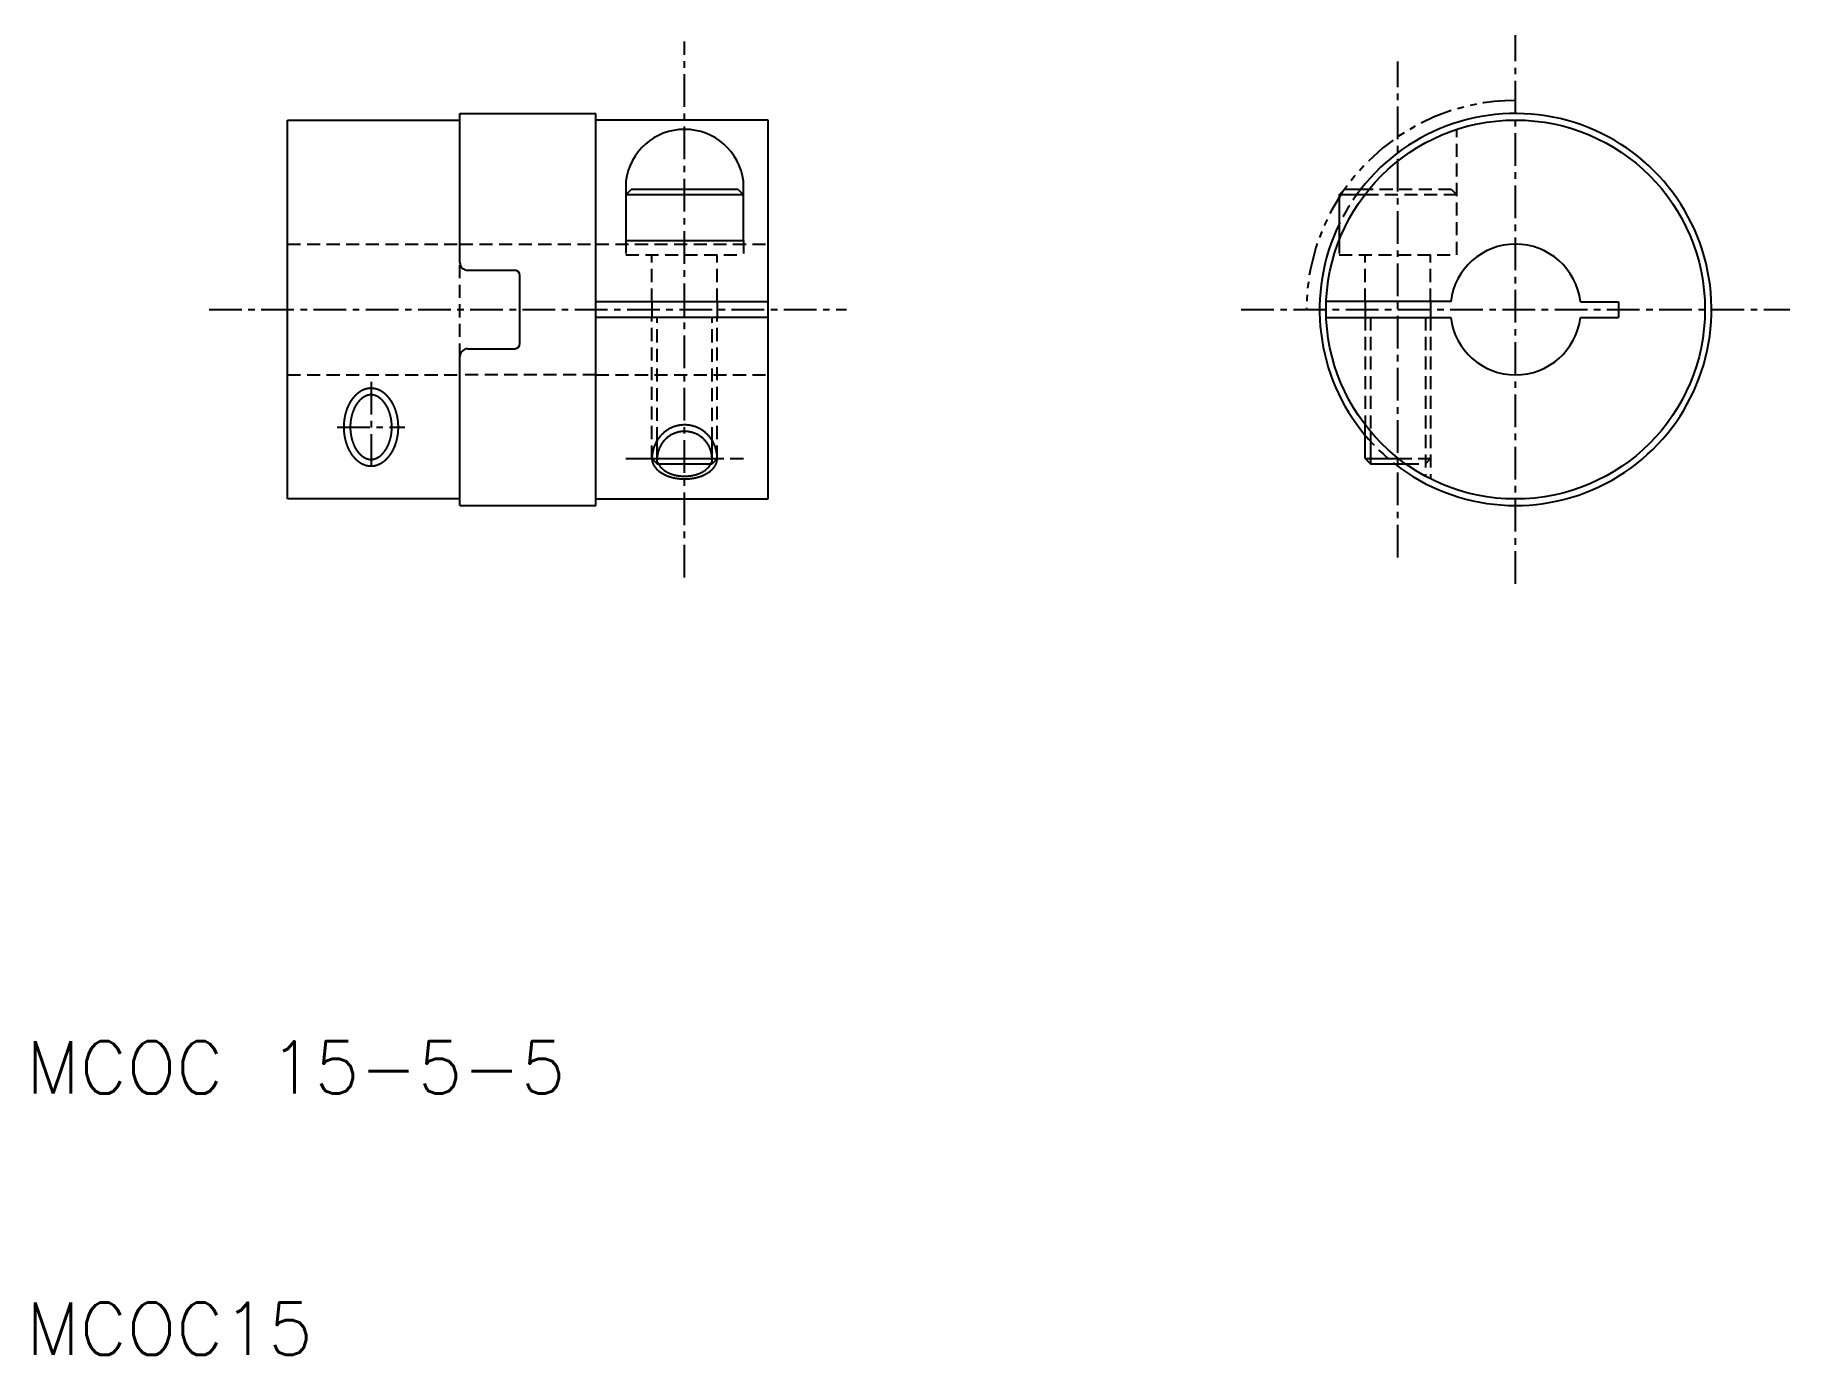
# Model space of a CAD drawing. Extents: x -133.5 to -66.3, y 10.7 to 61.2.
import ezdxf

# ---------------------------------------------------------------- set-up
doc = ezdxf.new("R2010")
doc.units = 0
for name, pattern in [('CENTER', [2, 1.25, -0.25, 0.25, -0.25]), ('DASHED', [0.75, 0.5, -0.25]), ('PHANTOM', [2.5, 1.25, -0.25, 0.25, -0.25, 0.25, -0.25])]:
    doc.linetypes.add(name, pattern=pattern)
doc.layers.get('0').update_dxf_attribs({"linetype": 'CONTINUOUS'})
doc.layers.add('CENTER', color=1, linetype='CENTER')
doc.styles.get("Standard").update_dxf_attribs({"font": 'txt.shx', "width": 0.7})

msp = doc.modelspace()

# ---------------------------------------------------------------- texts
at = {"color": 7, "linetype": 'CONTINUOUS'}
for s, p in [('MCOC 15-5-5', (-133.849, 20.656)), ('MCOC15', (-133.849, 10.656))]:
    msp.add_text(s, height=2, dxfattribs=at).set_placement(p)

# ---------------------------------------------------------------- linework, layer by layer
at = {"color": 7, "linetype": 'CONTINUOUS'}
for p, q in [((-123.849, 43.406), (-123.849, 57.906)), ((-123.849, 57.906), (-117.249, 57.906)), ((-117.249, 52.456), (-117.249, 58.156)), ((-117.249, 58.156), (-112.049, 58.156)), ((-112.049, 43.156), (-112.049, 58.156)), ((-105.449, 57.906), (-112.049, 57.906)), ((-105.449, 43.406), (-105.449, 57.906)), ((-110.899, 55.563), (-110.899, 53.301)), ((-110.899, 55.049), (-110.699, 55.249)), ((-106.599, 55.249), (-110.699, 55.249)), ((-106.599, 55.249), (-106.399, 55.049)), ((-106.399, 53.301), (-106.399, 55.563)), ((-83.599, 55.049), (-83.399, 55.249)), ((-82.458, 55.249), (-83.399, 55.249)), ((-106.399, 55.049), (-110.899, 55.049)), ((-83.599, 55.049), (-83.599, 53.301)), ((-82.616, 55.049), (-83.599, 55.049)), ((-110.899, 53.301), (-106.399, 53.301)), ((-116.949, 52.156), (-115.149, 52.156)), ((-114.949, 49.356), (-114.949, 51.956)), ((-112.049, 50.956), (-105.449, 50.956)), ((-109.899, 50.956), (-109.899, 50.356)), ((-107.399, 50.956), (-107.399, 50.356)), ((-79.33, 50.956), (-84.092, 50.956)), ((-82.599, 50.956), (-82.599, 50.356)), ((-80.099, 50.956), (-80.099, 50.356)), ((-74.367, 50.955), (-72.911, 50.955)), ((-72.911, 50.955), (-72.911, 50.356)), ((-105.449, 50.356), (-112.049, 50.356)), ((-84.092, 50.356), (-79.33, 50.356)), ((-74.367, 50.356), (-72.911, 50.356)), ((-116.949, 49.156), (-115.149, 49.156)), ((-117.249, 43.156), (-117.249, 48.856)), ((-82.599, 44.949), (-82.599, 46.24)), ((-109.899, 44.949), (-109.699, 44.749)), ((-109.899, 44.949), (-107.399, 44.949)), ((-109.699, 44.749), (-107.599, 44.749)), ((-107.399, 44.949), (-107.599, 44.749)), ((-82.599, 44.949), (-82.399, 44.749)), ((-82.599, 44.949), (-81.32, 44.949)), ((-82.399, 44.749), (-81.052, 44.749)), ((-117.249, 43.406), (-123.849, 43.406)), ((-117.249, 43.156), (-112.049, 43.156)), ((-112.049, 43.406), (-105.449, 43.406))]:
    msp.add_line(p, q, dxfattribs=at)
at = {"color": 3, "linetype": 'DASHED'}
for p, q in [((-79.099, 52.749), (-79.099, 57.548)), ((-79.299, 55.249), (-82.458, 55.249)), ((-79.299, 55.249), (-79.099, 55.049)), ((-79.099, 55.049), (-82.616, 55.049)), ((-123.849, 53.156), (-117.249, 53.156)), ((-117.249, 53.156), (-112.049, 53.156)), ((-112.049, 53.156), (-105.449, 53.156)), ((-110.899, 53.301), (-110.899, 52.749)), ((-106.399, 53.301), (-106.399, 52.749)), ((-83.599, 53.301), (-83.599, 52.749)), ((-117.249, 48.856), (-117.249, 52.456)), ((-110.899, 52.749), (-106.399, 52.749)), ((-109.899, 50.956), (-109.899, 52.749)), ((-107.399, 50.956), (-107.399, 52.749)), ((-83.599, 52.749), (-79.099, 52.749)), ((-82.599, 50.956), (-82.599, 52.749)), ((-80.099, 50.956), (-80.099, 52.749)), ((-109.899, 44.949), (-109.899, 50.356)), ((-109.699, 45.649), (-109.699, 50.356)), ((-107.599, 45.649), (-107.599, 50.356)), ((-107.399, 44.949), (-107.399, 50.356)), ((-82.599, 50.356), (-82.599, 46.24)), ((-82.399, 50.356), (-82.399, 45.991)), ((-80.299, 50.356), (-80.299, 44.279)), ((-80.099, 50.356), (-80.099, 44.175)), ((-123.849, 48.156), (-117.249, 48.156)), ((-112.049, 48.156), (-117.249, 48.156)), ((-112.049, 48.156), (-105.449, 48.156)), ((-81.32, 44.949), (-80.099, 44.949)), ((-81.052, 44.749), (-80.299, 44.749)), ((-80.099, 44.949), (-80.299, 44.749))]:
    msp.add_line(p, q, dxfattribs=at)
at = {"color": 3}
msp.add_line((-82.399, 45.991), (-82.399, 44.749), dxfattribs=at)
at = {"color": 3, "linetype": 'CONTINUOUS'}
for p, q in [((-109.699, 44.749), (-109.699, 45.649)), ((-107.599, 44.749), (-107.599, 45.649))]:
    msp.add_line(p, q, dxfattribs=at)
for points in [[(-120.649, 47.641, 0), (-120.654, 47.641, 0), (-120.66, 47.641, 0), (-120.666, 47.641, 0), (-120.672, 47.641, 0), (-120.678, 47.64, 0), (-120.684, 47.64, 0), (-120.689, 47.64, 0), (-120.695, 47.64, 0), (-120.701, 47.639, 0), (-120.707, 47.639, 0), (-120.713, 47.638, 0), (-120.719, 47.638, 0), (-120.725, 47.637, 0), (-120.731, 47.636, 0), (-120.737, 47.636, 0), (-120.742, 47.635, 0), (-120.748, 47.634, 0), (-120.754, 47.633, 0), (-120.76, 47.632, 0), (-120.766, 47.631, 0), (-120.772, 47.63, 0), (-120.778, 47.629, 0), (-120.784, 47.628, 0), (-120.79, 47.627, 0), (-120.796, 47.626, 0), (-120.802, 47.625, 0), (-120.808, 47.623, 0), (-120.814, 47.622, 0), (-120.82, 47.621, 0), (-120.826, 47.619, 0), (-120.832, 47.618, 0), (-120.838, 47.616, 0), (-120.843, 47.614, 0), (-120.849, 47.613, 0), (-120.855, 47.611, 0), (-120.861, 47.609, 0), (-120.867, 47.608, 0), (-120.873, 47.606, 0), (-120.879, 47.604, 0), (-120.885, 47.602, 0), (-120.891, 47.6, 0), (-120.897, 47.598, 0), (-120.903, 47.596, 0), (-120.908, 47.594, 0), (-120.914, 47.591, 0), (-120.92, 47.589, 0), (-120.926, 47.587, 0), (-120.932, 47.584, 0), (-120.938, 47.582, 0), (-120.943, 47.58, 0), (-120.949, 47.577, 0), (-120.955, 47.574, 0), (-120.961, 47.572, 0), (-120.967, 47.569, 0), (-120.972, 47.566, 0), (-120.978, 47.564, 0), (-120.984, 47.561, 0), (-120.99, 47.558, 0), (-120.995, 47.555, 0), (-121.001, 47.552, 0), (-121.007, 47.549, 0), (-121.013, 47.546, 0), (-121.018, 47.543, 0), (-121.024, 47.54, 0), (-121.03, 47.537, 0), (-121.036, 47.533, 0), (-121.041, 47.53, 0), (-121.047, 47.527, 0), (-121.053, 47.523, 0), (-121.058, 47.52, 0), (-121.064, 47.516, 0), (-121.07, 47.513, 0), (-121.076, 47.509, 0), (-121.081, 47.505, 0), (-121.087, 47.501, 0), (-121.092, 47.498, 0), (-121.098, 47.494, 0), (-121.104, 47.49, 0), (-121.109, 47.486, 0), (-121.115, 47.482, 0), (-121.12, 47.478, 0), (-121.126, 47.474, 0), (-121.132, 47.47, 0), (-121.137, 47.466, 0), (-121.143, 47.461, 0), (-121.148, 47.457, 0), (-121.154, 47.453, 0), (-121.159, 47.448, 0), (-121.165, 47.444, 0), (-121.17, 47.439, 0), (-121.176, 47.435, 0), (-121.181, 47.43, 0), (-121.186, 47.426, 0), (-121.192, 47.421, 0), (-121.197, 47.416, 0), (-121.203, 47.411, 0), (-121.208, 47.407, 0), (-121.213, 47.402, 0), (-121.219, 47.397, 0), (-121.224, 47.392, 0), (-121.229, 47.387, 0), (-121.235, 47.382, 0), (-121.24, 47.377, 0), (-121.245, 47.371, 0), (-121.25, 47.366, 0), (-121.256, 47.361, 0), (-121.261, 47.356, 0), (-121.266, 47.35, 0), (-121.271, 47.345, 0), (-121.276, 47.339, 0), (-121.281, 47.334, 0), (-121.286, 47.328, 0), (-121.292, 47.322, 0), (-121.297, 47.317, 0), (-121.302, 47.311, 0), (-121.307, 47.305, 0), (-121.312, 47.299, 0), (-121.317, 47.293, 0), (-121.322, 47.288, 0), (-121.326, 47.282, 0), (-121.331, 47.276, 0), (-121.336, 47.269, 0), (-121.341, 47.263, 0), (-121.346, 47.257, 0), (-121.351, 47.251, 0), (-121.356, 47.245, 0), (-121.36, 47.238, 0), (-121.365, 47.232, 0), (-121.37, 47.226, 0), (-121.374, 47.219, 0), (-121.379, 47.213, 0), (-121.384, 47.206, 0), (-121.388, 47.2, 0), (-121.393, 47.193, 0), (-121.398, 47.186, 0), (-121.402, 47.18, 0), (-121.407, 47.173, 0), (-121.411, 47.166, 0), (-121.416, 47.159, 0), (-121.42, 47.152, 0), (-121.424, 47.145, 0), (-121.429, 47.139, 0), (-121.433, 47.132, 0), (-121.437, 47.125, 0), (-121.442, 47.117, 0), (-121.446, 47.11, 0), (-121.45, 47.103, 0), (-121.455, 47.096, 0), (-121.459, 47.089, 0), (-121.463, 47.081, 0), (-121.467, 47.074, 0), (-121.471, 47.067, 0), (-121.475, 47.059, 0), (-121.479, 47.052, 0), (-121.483, 47.044, 0), (-121.487, 47.037, 0), (-121.491, 47.029, 0), (-121.495, 47.022, 0), (-121.499, 47.014, 0), (-121.503, 47.007, 0), (-121.507, 46.999, 0), (-121.51, 46.991, 0), (-121.514, 46.983, 0), (-121.518, 46.976, 0), (-121.522, 46.968, 0), (-121.525, 46.96, 0), (-121.529, 46.952, 0), (-121.532, 46.944, 0), (-121.536, 46.936, 0), (-121.539, 46.928, 0), (-121.543, 46.92, 0), (-121.546, 46.912, 0), (-121.55, 46.904, 0), (-121.553, 46.896, 0), (-121.557, 46.888, 0), (-121.56, 46.879, 0), (-121.563, 46.871, 0), (-121.566, 46.863, 0), (-121.57, 46.855, 0), (-121.573, 46.846, 0), (-121.576, 46.838, 0), (-121.579, 46.829, 0), (-121.582, 46.821, 0), (-121.585, 46.813, 0), (-121.588, 46.804, 0), (-121.591, 46.796, 0), (-121.594, 46.787, 0), (-121.597, 46.779, 0), (-121.6, 46.77, 0), (-121.602, 46.761, 0), (-121.605, 46.753, 0), (-121.608, 46.744, 0), (-121.61, 46.735, 0), (-121.613, 46.727, 0), (-121.616, 46.718, 0), (-121.618, 46.709, 0), (-121.621, 46.7, 0), (-121.623, 46.691, 0), (-121.626, 46.682, 0), (-121.628, 46.674, 0), (-121.63, 46.665, 0), (-121.633, 46.656, 0), (-121.635, 46.647, 0), (-121.637, 46.638, 0), (-121.639, 46.629, 0), (-121.641, 46.62, 0), (-121.644, 46.611, 0), (-121.646, 46.602, 0), (-121.648, 46.593, 0), (-121.65, 46.584, 0), (-121.652, 46.574, 0), (-121.653, 46.565, 0), (-121.655, 46.556, 0), (-121.657, 46.547, 0), (-121.659, 46.538, 0), (-121.661, 46.529, 0), (-121.662, 46.519, 0), (-121.664, 46.51, 0), (-121.665, 46.501, 0), (-121.667, 46.492, 0), (-121.669, 46.482, 0), (-121.67, 46.473, 0), (-121.671, 46.464, 0), (-121.673, 46.455, 0), (-121.674, 46.445, 0), (-121.675, 46.436, 0), (-121.677, 46.427, 0), (-121.678, 46.417, 0), (-121.679, 46.408, 0), (-121.68, 46.398, 0), (-121.681, 46.389, 0), (-121.682, 46.38, 0), (-121.683, 46.37, 0), (-121.684, 46.361, 0), (-121.685, 46.351, 0), (-121.686, 46.342, 0), (-121.687, 46.333, 0), (-121.688, 46.323, 0), (-121.689, 46.314, 0), (-121.689, 46.304, 0), (-121.69, 46.295, 0), (-121.691, 46.285, 0), (-121.691, 46.276, 0), (-121.692, 46.266, 0), (-121.692, 46.257, 0), (-121.693, 46.247, 0), (-121.693, 46.238, 0), (-121.693, 46.228, 0), (-121.694, 46.219, 0), (-121.694, 46.209, 0), (-121.694, 46.2, 0), (-121.694, 46.19, 0), (-121.695, 46.181, 0), (-121.695, 46.171, 0), (-121.695, 46.162, 0), (-121.695, 46.152, 0), (-121.695, 46.143, 0), (-121.695, 46.133, 0), (-121.694, 46.124, 0), (-121.694, 46.114, 0), (-121.694, 46.105, 0), (-121.694, 46.095, 0), (-121.694, 46.086, 0), (-121.693, 46.076, 0), (-121.693, 46.067, 0), (-121.692, 46.057, 0), (-121.692, 46.048, 0), (-121.691, 46.038, 0), (-121.691, 46.029, 0), (-121.69, 46.019, 0), (-121.69, 46.01, 0), (-121.689, 46, 0), (-121.688, 45.991, 0), (-121.687, 45.982, 0), (-121.687, 45.972, 0), (-121.686, 45.963, 0), (-121.685, 45.953, 0), (-121.684, 45.944, 0), (-121.683, 45.934, 0), (-121.682, 45.925, 0), (-121.681, 45.916, 0), (-121.68, 45.906, 0), (-121.678, 45.897, 0), (-121.677, 45.888, 0), (-121.676, 45.878, 0), (-121.675, 45.869, 0), (-121.673, 45.86, 0), (-121.672, 45.85, 0), (-121.67, 45.841, 0), (-121.669, 45.832, 0), (-121.667, 45.823, 0), (-121.666, 45.813, 0), (-121.664, 45.804, 0), (-121.663, 45.795, 0), (-121.661, 45.786, 0), (-121.659, 45.776, 0), (-121.658, 45.767, 0), (-121.656, 45.758, 0), (-121.654, 45.749, 0), (-121.652, 45.74, 0), (-121.65, 45.731, 0), (-121.648, 45.722, 0), (-121.646, 45.713, 0), (-121.644, 45.704, 0), (-121.642, 45.695, 0), (-121.64, 45.686, 0), (-121.638, 45.677, 0), (-121.636, 45.668, 0), (-121.633, 45.659, 0), (-121.631, 45.65, 0), (-121.629, 45.641, 0), (-121.626, 45.632, 0), (-121.624, 45.623, 0), (-121.621, 45.614, 0), (-121.619, 45.606, 0), (-121.616, 45.597, 0), (-121.614, 45.588, 0), (-121.611, 45.579, 0), (-121.609, 45.571, 0), (-121.606, 45.562, 0), (-121.603, 45.553, 0), (-121.601, 45.545, 0), (-121.598, 45.536, 0), (-121.595, 45.527, 0), (-121.592, 45.519, 0), (-121.589, 45.51, 0), (-121.586, 45.502, 0), (-121.583, 45.493, 0), (-121.58, 45.485, 0), (-121.577, 45.477, 0), (-121.574, 45.468, 0), (-121.571, 45.46, 0), (-121.568, 45.452, 0), (-121.565, 45.443, 0), (-121.562, 45.435, 0), (-121.558, 45.427, 0), (-121.555, 45.419, 0), (-121.552, 45.41, 0), (-121.548, 45.402, 0), (-121.545, 45.394, 0), (-121.541, 45.386, 0), (-121.538, 45.378, 0), (-121.534, 45.37, 0), (-121.531, 45.362, 0), (-121.527, 45.354, 0), (-121.524, 45.346, 0), (-121.52, 45.338, 0), (-121.516, 45.331, 0), (-121.513, 45.323, 0), (-121.509, 45.315, 0), (-121.505, 45.307, 0), (-121.501, 45.3, 0), (-121.497, 45.292, 0), (-121.493, 45.284, 0), (-121.489, 45.277, 0), (-121.485, 45.269, 0), (-121.481, 45.262, 0), (-121.477, 45.254, 0), (-121.473, 45.247, 0), (-121.469, 45.239, 0), (-121.465, 45.232, 0), (-121.461, 45.225, 0), (-121.457, 45.218, 0), (-121.453, 45.21, 0), (-121.448, 45.203, 0), (-121.444, 45.196, 0), (-121.44, 45.189, 0), (-121.436, 45.182, 0), (-121.431, 45.175, 0), (-121.427, 45.168, 0), (-121.423, 45.161, 0), (-121.418, 45.154, 0), (-121.414, 45.148, 0), (-121.409, 45.141, 0), (-121.405, 45.134, 0), (-121.4, 45.127, 0), (-121.396, 45.121, 0), (-121.391, 45.114, 0), (-121.386, 45.108, 0), (-121.382, 45.101, 0), (-121.377, 45.095, 0), (-121.373, 45.088, 0), (-121.368, 45.082, 0), (-121.363, 45.076, 0), (-121.358, 45.069, 0), (-121.354, 45.063, 0), (-121.349, 45.057, 0), (-121.344, 45.051, 0), (-121.339, 45.045, 0), (-121.334, 45.039, 0), (-121.329, 45.033, 0), (-121.324, 45.027, 0), (-121.32, 45.021, 0), (-121.315, 45.015, 0), (-121.31, 45.009, 0), (-121.305, 45.003, 0), (-121.3, 44.997, 0), (-121.295, 44.992, 0), (-121.29, 44.986, 0), (-121.284, 44.98, 0), (-121.279, 44.975, 0), (-121.274, 44.969, 0), (-121.269, 44.964, 0), (-121.264, 44.959, 0), (-121.259, 44.953, 0), (-121.254, 44.948, 0), (-121.248, 44.943, 0), (-121.243, 44.937, 0), (-121.238, 44.932, 0), (-121.233, 44.927, 0), (-121.227, 44.922, 0), (-121.222, 44.917, 0), (-121.217, 44.912, 0), (-121.211, 44.907, 0), (-121.206, 44.902, 0), (-121.2, 44.897, 0), (-121.195, 44.892, 0), (-121.19, 44.888, 0), (-121.184, 44.883, 0), (-121.179, 44.878, 0), (-121.173, 44.874, 0), (-121.168, 44.869, 0), (-121.162, 44.865, 0), (-121.157, 44.86, 0), (-121.151, 44.856, 0), (-121.146, 44.851, 0), (-121.14, 44.847, 0), (-121.135, 44.843, 0), (-121.129, 44.839, 0), (-121.124, 44.834, 0), (-121.118, 44.83, 0), (-121.112, 44.826, 0), (-121.107, 44.822, 0), (-121.101, 44.818, 0), (-121.096, 44.815, 0), (-121.09, 44.811, 0), (-121.084, 44.807, 0), (-121.079, 44.803, 0), (-121.073, 44.8, 0), (-121.067, 44.796, 0), (-121.061, 44.792, 0), (-121.056, 44.789, 0), (-121.05, 44.785, 0), (-121.044, 44.782, 0), (-121.039, 44.779, 0), (-121.033, 44.775, 0), (-121.027, 44.772, 0), (-121.021, 44.769, 0), (-121.016, 44.766, 0), (-121.01, 44.763, 0), (-121.004, 44.76, 0), (-120.998, 44.757, 0), (-120.992, 44.754, 0), (-120.987, 44.751, 0), (-120.981, 44.748, 0), (-120.975, 44.745, 0), (-120.969, 44.742, 0), (-120.963, 44.74, 0), (-120.958, 44.737, 0), (-120.952, 44.734, 0), (-120.946, 44.732, 0), (-120.94, 44.729, 0), (-120.934, 44.727, 0), (-120.928, 44.725, 0), (-120.922, 44.722, 0), (-120.917, 44.72, 0), (-120.911, 44.718, 0), (-120.905, 44.716, 0), (-120.899, 44.713, 0), (-120.893, 44.711, 0), (-120.887, 44.709, 0), (-120.881, 44.707, 0), (-120.875, 44.705, 0), (-120.87, 44.704, 0), (-120.864, 44.702, 0), (-120.858, 44.7, 0), (-120.852, 44.698, 0), (-120.846, 44.697, 0), (-120.84, 44.695, 0), (-120.834, 44.693, 0), (-120.828, 44.692, 0), (-120.822, 44.69, 0), (-120.816, 44.689, 0), (-120.811, 44.688, 0), (-120.805, 44.686, 0), (-120.799, 44.685, 0), (-120.793, 44.684, 0), (-120.787, 44.683, 0), (-120.781, 44.682, 0), (-120.775, 44.68, 0), (-120.769, 44.679, 0), (-120.763, 44.678, 0), (-120.757, 44.678, 0), (-120.752, 44.677, 0), (-120.746, 44.676, 0), (-120.74, 44.675, 0), (-120.734, 44.674, 0), (-120.728, 44.674, 0), (-120.722, 44.673, 0), (-120.716, 44.672, 0), (-120.71, 44.672, 0), (-120.704, 44.671, 0), (-120.698, 44.671, 0), (-120.693, 44.671, 0), (-120.687, 44.67, 0), (-120.681, 44.67, 0), (-120.675, 44.67, 0), (-120.669, 44.67, 0), (-120.663, 44.669, 0), (-120.657, 44.669, 0), (-120.651, 44.669, 0), (-120.645, 44.669, 0), (-120.64, 44.669, 0), (-120.634, 44.669, 0), (-120.628, 44.669, 0), (-120.622, 44.67, 0), (-120.616, 44.67, 0), (-120.61, 44.67, 0), (-120.604, 44.67, 0), (-120.598, 44.671, 0), (-120.592, 44.671, 0), (-120.586, 44.672, 0), (-120.581, 44.672, 0), (-120.575, 44.673, 0), (-120.569, 44.673, 0), (-120.563, 44.674, 0), (-120.557, 44.675, 0), (-120.551, 44.676, 0), (-120.545, 44.676, 0), (-120.539, 44.677, 0), (-120.533, 44.678, 0), (-120.527, 44.679, 0), (-120.521, 44.68, 0), (-120.515, 44.681, 0), (-120.509, 44.682, 0), (-120.504, 44.684, 0), (-120.498, 44.685, 0), (-120.492, 44.686, 0), (-120.486, 44.688, 0), (-120.48, 44.689, 0), (-120.474, 44.69, 0), (-120.468, 44.692, 0), (-120.462, 44.693, 0), (-120.456, 44.695, 0), (-120.45, 44.697, 0), (-120.444, 44.698, 0), (-120.438, 44.7, 0), (-120.432, 44.702, 0), (-120.426, 44.704, 0), (-120.421, 44.706, 0), (-120.415, 44.707, 0), (-120.409, 44.709, 0), (-120.403, 44.711, 0), (-120.397, 44.714, 0), (-120.391, 44.716, 0), (-120.385, 44.718, 0), (-120.38, 44.72, 0), (-120.374, 44.722, 0), (-120.368, 44.725, 0), (-120.362, 44.727, 0), (-120.356, 44.729, 0), (-120.351, 44.732, 0), (-120.345, 44.734, 0), (-120.339, 44.737, 0), (-120.333, 44.74, 0), (-120.327, 44.742, 0), (-120.322, 44.745, 0), (-120.316, 44.748, 0), (-120.31, 44.751, 0), (-120.304, 44.754, 0), (-120.299, 44.757, 0), (-120.293, 44.76, 0), (-120.287, 44.763, 0), (-120.281, 44.766, 0), (-120.276, 44.769, 0), (-120.27, 44.772, 0), (-120.264, 44.775, 0), (-120.259, 44.779, 0), (-120.253, 44.782, 0), (-120.247, 44.785, 0), (-120.241, 44.789, 0), (-120.236, 44.792, 0), (-120.23, 44.796, 0), (-120.224, 44.8, 0), (-120.219, 44.803, 0), (-120.213, 44.807, 0), (-120.207, 44.811, 0), (-120.202, 44.815, 0), (-120.196, 44.818, 0), (-120.19, 44.822, 0), (-120.185, 44.826, 0), (-120.179, 44.83, 0), (-120.174, 44.834, 0), (-120.168, 44.839, 0), (-120.162, 44.843, 0), (-120.157, 44.847, 0), (-120.151, 44.851, 0), (-120.146, 44.856, 0), (-120.14, 44.86, 0), (-120.135, 44.864, 0), (-120.129, 44.869, 0), (-120.124, 44.873, 0), (-120.119, 44.878, 0), (-120.113, 44.883, 0), (-120.108, 44.887, 0), (-120.102, 44.892, 0), (-120.097, 44.897, 0), (-120.092, 44.902, 0), (-120.086, 44.906, 0), (-120.081, 44.911, 0), (-120.076, 44.916, 0), (-120.07, 44.921, 0), (-120.065, 44.926, 0), (-120.06, 44.931, 0), (-120.054, 44.937, 0), (-120.049, 44.942, 0), (-120.044, 44.947, 0), (-120.039, 44.952, 0), (-120.034, 44.958, 0), (-120.028, 44.963, 0), (-120.023, 44.969, 0), (-120.018, 44.974, 0), (-120.013, 44.98, 0), (-120.008, 44.985, 0), (-120.003, 44.991, 0), (-119.998, 44.997, 0), (-119.993, 45.002, 0), (-119.988, 45.008, 0), (-119.983, 45.014, 0), (-119.978, 45.02, 0), (-119.973, 45.026, 0), (-119.968, 45.032, 0), (-119.963, 45.038, 0), (-119.958, 45.044, 0), (-119.953, 45.05, 0), (-119.948, 45.056, 0), (-119.944, 45.062, 0), (-119.939, 45.069, 0), (-119.934, 45.075, 0), (-119.929, 45.081, 0), (-119.925, 45.088, 0), (-119.92, 45.094, 0), (-119.915, 45.101, 0), (-119.911, 45.107, 0), (-119.906, 45.114, 0), (-119.902, 45.12, 0), (-119.897, 45.127, 0), (-119.892, 45.134, 0), (-119.888, 45.141, 0), (-119.883, 45.147, 0), (-119.879, 45.154, 0), (-119.875, 45.161, 0), (-119.87, 45.168, 0), (-119.866, 45.175, 0), (-119.861, 45.182, 0), (-119.857, 45.189, 0), (-119.853, 45.196, 0), (-119.849, 45.203, 0), (-119.844, 45.211, 0), (-119.84, 45.218, 0), (-119.836, 45.225, 0), (-119.832, 45.232, 0), (-119.828, 45.24, 0), (-119.824, 45.247, 0), (-119.82, 45.254, 0), (-119.816, 45.262, 0), (-119.812, 45.269, 0), (-119.808, 45.277, 0), (-119.804, 45.285, 0), (-119.8, 45.292, 0), (-119.796, 45.3, 0), (-119.792, 45.307, 0), (-119.789, 45.315, 0), (-119.785, 45.323, 0), (-119.781, 45.331, 0), (-119.777, 45.339, 0), (-119.774, 45.346, 0), (-119.77, 45.354, 0), (-119.766, 45.362, 0), (-119.763, 45.37, 0), (-119.759, 45.378, 0), (-119.756, 45.386, 0), (-119.752, 45.394, 0), (-119.749, 45.402, 0), (-119.746, 45.411, 0), (-119.742, 45.419, 0), (-119.739, 45.427, 0), (-119.736, 45.435, 0), (-119.732, 45.443, 0), (-119.729, 45.452, 0), (-119.726, 45.46, 0), (-119.723, 45.468, 0), (-119.72, 45.477, 0), (-119.717, 45.485, 0), (-119.714, 45.494, 0), (-119.711, 45.502, 0), (-119.708, 45.51, 0), (-119.705, 45.519, 0), (-119.702, 45.528, 0), (-119.699, 45.536, 0), (-119.696, 45.545, 0), (-119.693, 45.553, 0), (-119.691, 45.562, 0), (-119.688, 45.571, 0), (-119.685, 45.579, 0), (-119.683, 45.588, 0), (-119.68, 45.597, 0), (-119.678, 45.606, 0), (-119.675, 45.615, 0), (-119.673, 45.623, 0), (-119.67, 45.632, 0), (-119.668, 45.641, 0), (-119.666, 45.65, 0), (-119.663, 45.659, 0), (-119.661, 45.668, 0), (-119.659, 45.677, 0), (-119.657, 45.686, 0), (-119.655, 45.695, 0), (-119.652, 45.704, 0), (-119.65, 45.713, 0), (-119.648, 45.722, 0), (-119.646, 45.731, 0), (-119.644, 45.74, 0), (-119.643, 45.749, 0), (-119.641, 45.759, 0), (-119.639, 45.768, 0), (-119.637, 45.777, 0), (-119.636, 45.786, 0), (-119.634, 45.795, 0), (-119.632, 45.805, 0), (-119.631, 45.814, 0), (-119.629, 45.823, 0), (-119.628, 45.832, 0), (-119.626, 45.842, 0), (-119.625, 45.851, 0), (-119.623, 45.86, 0), (-119.622, 45.87, 0), (-119.621, 45.879, 0), (-119.62, 45.888, 0), (-119.618, 45.898, 0), (-119.617, 45.907, 0), (-119.616, 45.917, 0), (-119.615, 45.926, 0), (-119.614, 45.935, 0), (-119.613, 45.945, 0), (-119.612, 45.954, 0), (-119.611, 45.964, 0), (-119.611, 45.973, 0), (-119.61, 45.983, 0), (-119.609, 45.992, 0), (-119.608, 46.001, 0), (-119.608, 46.011, 0), (-119.607, 46.02, 0), (-119.606, 46.03, 0), (-119.606, 46.039, 0), (-119.605, 46.049, 0), (-119.605, 46.058, 0), (-119.604, 46.068, 0), (-119.604, 46.077, 0), (-119.604, 46.087, 0), (-119.603, 46.096, 0), (-119.603, 46.106, 0), (-119.603, 46.115, 0), (-119.603, 46.125, 0), (-119.603, 46.134, 0), (-119.603, 46.144, 0), (-119.603, 46.153, 0), (-119.603, 46.163, 0), (-119.603, 46.172, 0), (-119.603, 46.182, 0), (-119.603, 46.192, 0), (-119.603, 46.201, 0), (-119.603, 46.211, 0), (-119.604, 46.22, 0), (-119.604, 46.23, 0), (-119.604, 46.239, 0), (-119.605, 46.249, 0), (-119.605, 46.258, 0), (-119.606, 46.267, 0), (-119.606, 46.277, 0), (-119.607, 46.286, 0), (-119.607, 46.296, 0), (-119.608, 46.305, 0), (-119.609, 46.315, 0), (-119.609, 46.324, 0), (-119.61, 46.334, 0), (-119.611, 46.343, 0), (-119.612, 46.353, 0), (-119.613, 46.362, 0), (-119.614, 46.371, 0), (-119.615, 46.381, 0), (-119.616, 46.39, 0), (-119.617, 46.399, 0), (-119.618, 46.409, 0), (-119.619, 46.418, 0), (-119.62, 46.428, 0), (-119.622, 46.437, 0), (-119.623, 46.446, 0), (-119.624, 46.455, 0), (-119.626, 46.465, 0), (-119.627, 46.474, 0), (-119.629, 46.483, 0), (-119.63, 46.493, 0), (-119.632, 46.502, 0), (-119.633, 46.511, 0), (-119.635, 46.52, 0), (-119.637, 46.529, 0), (-119.638, 46.538, 0), (-119.64, 46.548, 0), (-119.642, 46.557, 0), (-119.644, 46.566, 0), (-119.646, 46.575, 0), (-119.648, 46.584, 0), (-119.65, 46.593, 0), (-119.652, 46.602, 0), (-119.654, 46.611, 0), (-119.656, 46.62, 0), (-119.658, 46.629, 0), (-119.66, 46.638, 0), (-119.662, 46.647, 0), (-119.665, 46.656, 0), (-119.667, 46.665, 0), (-119.669, 46.674, 0), (-119.672, 46.683, 0), (-119.674, 46.691, 0), (-119.677, 46.7, 0), (-119.679, 46.709, 0), (-119.682, 46.718, 0), (-119.684, 46.726, 0), (-119.687, 46.735, 0), (-119.69, 46.744, 0), (-119.692, 46.752, 0), (-119.695, 46.761, 0), (-119.698, 46.77, 0), (-119.701, 46.778, 0), (-119.704, 46.787, 0), (-119.706, 46.795, 0), (-119.709, 46.804, 0), (-119.712, 46.812, 0), (-119.715, 46.821, 0), (-119.718, 46.829, 0), (-119.722, 46.837, 0), (-119.725, 46.846, 0), (-119.728, 46.854, 0), (-119.731, 46.862, 0), (-119.734, 46.871, 0), (-119.738, 46.879, 0), (-119.741, 46.887, 0), (-119.744, 46.895, 0), (-119.748, 46.903, 0), (-119.751, 46.911, 0), (-119.754, 46.919, 0), (-119.758, 46.928, 0), (-119.761, 46.936, 0), (-119.765, 46.943, 0), (-119.768, 46.951, 0), (-119.772, 46.959, 0), (-119.776, 46.967, 0), (-119.779, 46.975, 0), (-119.783, 46.983, 0), (-119.787, 46.991, 0), (-119.791, 46.998, 0), (-119.794, 47.006, 0), (-119.798, 47.014, 0), (-119.802, 47.021, 0), (-119.806, 47.029, 0), (-119.81, 47.036, 0), (-119.814, 47.044, 0), (-119.818, 47.051, 0), (-119.822, 47.059, 0), (-119.826, 47.066, 0), (-119.83, 47.074, 0), (-119.834, 47.081, 0), (-119.838, 47.088, 0), (-119.842, 47.096, 0), (-119.847, 47.103, 0), (-119.851, 47.11, 0), (-119.855, 47.117, 0), (-119.859, 47.124, 0), (-119.864, 47.131, 0), (-119.868, 47.138, 0), (-119.872, 47.145, 0), (-119.877, 47.152, 0), (-119.881, 47.159, 0), (-119.886, 47.166, 0), (-119.89, 47.173, 0), (-119.895, 47.179, 0), (-119.899, 47.186, 0), (-119.904, 47.193, 0), (-119.908, 47.199, 0), (-119.913, 47.206, 0), (-119.918, 47.212, 0), (-119.922, 47.219, 0), (-119.927, 47.225, 0), (-119.932, 47.232, 0), (-119.936, 47.238, 0), (-119.941, 47.244, 0), (-119.946, 47.251, 0), (-119.951, 47.257, 0), (-119.956, 47.263, 0), (-119.96, 47.269, 0), (-119.965, 47.275, 0), (-119.97, 47.281, 0), (-119.975, 47.287, 0), (-119.98, 47.293, 0), (-119.985, 47.299, 0), (-119.99, 47.305, 0), (-119.995, 47.311, 0), (-120, 47.316, 0), (-120.005, 47.322, 0), (-120.01, 47.328, 0), (-120.015, 47.333, 0), (-120.02, 47.339, 0), (-120.026, 47.344, 0), (-120.031, 47.35, 0), (-120.036, 47.355, 0), (-120.041, 47.36, 0), (-120.046, 47.366, 0), (-120.051, 47.371, 0), (-120.057, 47.376, 0), (-120.062, 47.381, 0), (-120.067, 47.386, 0), (-120.073, 47.391, 0), (-120.078, 47.396, 0), (-120.083, 47.401, 0), (-120.089, 47.406, 0), (-120.094, 47.411, 0), (-120.099, 47.416, 0), (-120.105, 47.42, 0), (-120.11, 47.425, 0), (-120.115, 47.43, 0), (-120.121, 47.434, 0), (-120.126, 47.439, 0), (-120.132, 47.443, 0), (-120.137, 47.448, 0), (-120.143, 47.452, 0), (-120.148, 47.457, 0), (-120.154, 47.461, 0), (-120.159, 47.465, 0), (-120.165, 47.469, 0), (-120.171, 47.473, 0), (-120.176, 47.477, 0), (-120.182, 47.482, 0), (-120.187, 47.486, 0), (-120.193, 47.489, 0), (-120.199, 47.493, 0), (-120.204, 47.497, 0), (-120.21, 47.501, 0), (-120.215, 47.505, 0), (-120.221, 47.508, 0), (-120.227, 47.512, 0), (-120.233, 47.516, 0), (-120.238, 47.519, 0), (-120.244, 47.523, 0), (-120.25, 47.526, 0), (-120.255, 47.529, 0), (-120.261, 47.533, 0), (-120.267, 47.536, 0), (-120.273, 47.539, 0), (-120.278, 47.543, 0), (-120.284, 47.546, 0), (-120.29, 47.549, 0), (-120.296, 47.552, 0), (-120.302, 47.555, 0), (-120.307, 47.558, 0), (-120.313, 47.561, 0), (-120.319, 47.563, 0), (-120.325, 47.566, 0), (-120.331, 47.569, 0), (-120.336, 47.572, 0), (-120.342, 47.574, 0), (-120.348, 47.577, 0), (-120.354, 47.579, 0), (-120.36, 47.582, 0), (-120.366, 47.584, 0), (-120.372, 47.587, 0), (-120.377, 47.589, 0), (-120.383, 47.591, 0), (-120.389, 47.593, 0), (-120.395, 47.596, 0), (-120.401, 47.598, 0), (-120.407, 47.6, 0), (-120.413, 47.602, 0), (-120.419, 47.604, 0), (-120.424, 47.606, 0), (-120.43, 47.608, 0), (-120.436, 47.609, 0), (-120.442, 47.611, 0), (-120.448, 47.613, 0), (-120.454, 47.614, 0), (-120.46, 47.616, 0), (-120.466, 47.618, 0), (-120.472, 47.619, 0), (-120.477, 47.621, 0), (-120.483, 47.622, 0), (-120.489, 47.623, 0), (-120.495, 47.625, 0), (-120.501, 47.626, 0), (-120.507, 47.627, 0), (-120.513, 47.628, 0), (-120.519, 47.629, 0), (-120.525, 47.63, 0), (-120.531, 47.631, 0), (-120.537, 47.632, 0), (-120.542, 47.633, 0), (-120.548, 47.634, 0), (-120.554, 47.635, 0), (-120.56, 47.636, 0), (-120.566, 47.636, 0), (-120.572, 47.637, 0), (-120.578, 47.638, 0), (-120.584, 47.638, 0), (-120.59, 47.639, 0), (-120.596, 47.639, 0), (-120.602, 47.64, 0), (-120.608, 47.64, 0), (-120.613, 47.64, 0), (-120.619, 47.64, 0), (-120.625, 47.641, 0), (-120.631, 47.641, 0), (-120.637, 47.641, 0), (-120.643, 47.641, 0), (-120.649, 47.641, 0)], [(-107.399, 44.949, 0), (-107.399, 44.98, 0), (-107.4, 45.012, 0), (-107.402, 45.044, 0), (-107.405, 45.075, 0), (-107.408, 45.107, 0), (-107.412, 45.138, 0), (-107.417, 45.169, 0), (-107.423, 45.201, 0), (-107.429, 45.232, 0), (-107.436, 45.263, 0), (-107.444, 45.293, 0), (-107.452, 45.324, 0), (-107.462, 45.354, 0), (-107.472, 45.384, 0), (-107.482, 45.413, 0), (-107.494, 45.443, 0), (-107.506, 45.472, 0), (-107.518, 45.501, 0), (-107.532, 45.529, 0), (-107.546, 45.557, 0), (-107.561, 45.585, 0), (-107.576, 45.612, 0), (-107.592, 45.639, 0), (-107.609, 45.666, 0), (-107.626, 45.692, 0), (-107.644, 45.718, 0), (-107.663, 45.743, 0), (-107.682, 45.768, 0), (-107.702, 45.792, 0), (-107.722, 45.816, 0), (-107.743, 45.839, 0), (-107.765, 45.862, 0), (-107.787, 45.884, 0), (-107.809, 45.905, 0), (-107.832, 45.926, 0), (-107.855, 45.947, 0), (-107.879, 45.967, 0), (-107.904, 45.986, 0), (-107.929, 46.004, 0), (-107.954, 46.022, 0), (-107.98, 46.039, 0), (-108.006, 46.056, 0), (-108.032, 46.072, 0), (-108.059, 46.087, 0), (-108.086, 46.102, 0), (-108.114, 46.116, 0), (-108.142, 46.129, 0), (-108.17, 46.142, 0), (-108.199, 46.153, 0), (-108.227, 46.164, 0), (-108.256, 46.175, 0), (-108.286, 46.184, 0), (-108.315, 46.193, 0), (-108.345, 46.201, 0), (-108.375, 46.208, 0), (-108.405, 46.215, 0), (-108.435, 46.221, 0), (-108.465, 46.226, 0), (-108.495, 46.23, 0), (-108.526, 46.234, 0), (-108.557, 46.236, 0), (-108.587, 46.238, 0), (-108.618, 46.239, 0), (-108.649, 46.24, 0), (-108.679, 46.239, 0), (-108.71, 46.238, 0), (-108.74, 46.236, 0), (-108.771, 46.234, 0), (-108.802, 46.23, 0), (-108.832, 46.226, 0), (-108.862, 46.221, 0), (-108.892, 46.215, 0), (-108.922, 46.208, 0), (-108.952, 46.201, 0), (-108.982, 46.193, 0), (-109.011, 46.184, 0), (-109.041, 46.175, 0), (-109.07, 46.164, 0), (-109.098, 46.153, 0), (-109.127, 46.142, 0), (-109.155, 46.129, 0), (-109.183, 46.116, 0), (-109.211, 46.102, 0), (-109.238, 46.087, 0), (-109.265, 46.072, 0), (-109.291, 46.056, 0), (-109.317, 46.039, 0), (-109.343, 46.022, 0), (-109.368, 46.004, 0), (-109.393, 45.986, 0), (-109.418, 45.967, 0), (-109.442, 45.947, 0), (-109.465, 45.926, 0), (-109.488, 45.905, 0), (-109.511, 45.884, 0), (-109.532, 45.862, 0), (-109.554, 45.839, 0), (-109.575, 45.816, 0), (-109.595, 45.792, 0), (-109.615, 45.768, 0), (-109.634, 45.743, 0), (-109.653, 45.718, 0), (-109.671, 45.692, 0), (-109.688, 45.666, 0), (-109.705, 45.639, 0), (-109.721, 45.612, 0), (-109.736, 45.585, 0), (-109.751, 45.557, 0), (-109.765, 45.529, 0), (-109.779, 45.501, 0), (-109.791, 45.472, 0), (-109.803, 45.443, 0), (-109.815, 45.413, 0), (-109.826, 45.384, 0), (-109.835, 45.354, 0), (-109.845, 45.324, 0), (-109.853, 45.293, 0), (-109.861, 45.263, 0), (-109.868, 45.232, 0), (-109.875, 45.201, 0), (-109.88, 45.17, 0), (-109.885, 45.138, 0), (-109.889, 45.107, 0), (-109.893, 45.075, 0), (-109.895, 45.044, 0), (-109.897, 45.012, 0), (-109.898, 44.98, 0), (-109.899, 44.949, 0)], [(-109.899, 44.949, 0), (-109.898, 44.93, 0), (-109.897, 44.911, 0), (-109.895, 44.892, 0), (-109.893, 44.873, 0), (-109.889, 44.854, 0), (-109.885, 44.835, 0), (-109.88, 44.817, 0), (-109.875, 44.798, 0), (-109.868, 44.779, 0), (-109.861, 44.761, 0), (-109.853, 44.742, 0), (-109.845, 44.724, 0), (-109.835, 44.706, 0), (-109.825, 44.688, 0), (-109.815, 44.67, 0), (-109.803, 44.653, 0), (-109.791, 44.635, 0), (-109.779, 44.618, 0), (-109.765, 44.601, 0), (-109.751, 44.584, 0), (-109.736, 44.567, 0), (-109.721, 44.551, 0), (-109.705, 44.535, 0), (-109.688, 44.519, 0), (-109.671, 44.503, 0), (-109.653, 44.488, 0), (-109.634, 44.473, 0), (-109.615, 44.458, 0), (-109.595, 44.443, 0), (-109.575, 44.429, 0), (-109.554, 44.415, 0), (-109.532, 44.402, 0), (-109.51, 44.388, 0), (-109.488, 44.375, 0), (-109.465, 44.363, 0), (-109.442, 44.351, 0), (-109.418, 44.339, 0), (-109.393, 44.327, 0), (-109.368, 44.316, 0), (-109.343, 44.305, 0), (-109.317, 44.295, 0), (-109.291, 44.285, 0), (-109.265, 44.276, 0), (-109.238, 44.266, 0), (-109.211, 44.258, 0), (-109.183, 44.249, 0), (-109.155, 44.241, 0), (-109.127, 44.234, 0), (-109.098, 44.227, 0), (-109.07, 44.22, 0), (-109.041, 44.214, 0), (-109.011, 44.208, 0), (-108.982, 44.203, 0), (-108.952, 44.198, 0), (-108.922, 44.194, 0), (-108.892, 44.19, 0), (-108.862, 44.186, 0), (-108.832, 44.183, 0), (-108.802, 44.181, 0), (-108.771, 44.179, 0), (-108.74, 44.177, 0), (-108.71, 44.176, 0), (-108.679, 44.175, 0), (-108.649, 44.175, 0), (-108.618, 44.175, 0), (-108.587, 44.176, 0), (-108.557, 44.177, 0), (-108.526, 44.179, 0), (-108.496, 44.181, 0), (-108.465, 44.183, 0), (-108.435, 44.186, 0), (-108.405, 44.19, 0), (-108.375, 44.194, 0), (-108.345, 44.198, 0), (-108.315, 44.203, 0), (-108.286, 44.208, 0), (-108.256, 44.214, 0), (-108.227, 44.22, 0), (-108.199, 44.227, 0), (-108.17, 44.234, 0), (-108.142, 44.241, 0), (-108.114, 44.249, 0), (-108.087, 44.258, 0), (-108.059, 44.266, 0), (-108.032, 44.276, 0), (-108.006, 44.285, 0), (-107.98, 44.295, 0), (-107.954, 44.305, 0), (-107.929, 44.316, 0), (-107.904, 44.327, 0), (-107.879, 44.339, 0), (-107.856, 44.351, 0), (-107.832, 44.363, 0), (-107.809, 44.375, 0), (-107.787, 44.388, 0), (-107.765, 44.402, 0), (-107.743, 44.415, 0), (-107.722, 44.429, 0), (-107.702, 44.443, 0), (-107.682, 44.458, 0), (-107.663, 44.473, 0), (-107.645, 44.488, 0), (-107.627, 44.503, 0), (-107.609, 44.519, 0), (-107.592, 44.535, 0), (-107.576, 44.551, 0), (-107.561, 44.567, 0), (-107.546, 44.584, 0), (-107.532, 44.601, 0), (-107.519, 44.618, 0), (-107.506, 44.635, 0), (-107.494, 44.653, 0), (-107.482, 44.67, 0), (-107.472, 44.688, 0), (-107.462, 44.706, 0), (-107.452, 44.724, 0), (-107.444, 44.742, 0), (-107.436, 44.761, 0), (-107.429, 44.779, 0), (-107.423, 44.798, 0), (-107.417, 44.817, 0), (-107.412, 44.835, 0), (-107.408, 44.854, 0), (-107.405, 44.873, 0), (-107.402, 44.892, 0), (-107.4, 44.911, 0), (-107.399, 44.93, 0), (-107.399, 44.949, 0)]]:
    msp.add_polyline3d(points, dxfattribs=at)
at = {"color": 7}
msp.add_polyline3d([(-120.649, 47.391, 0), (-120.652, 47.391, 0), (-120.656, 47.391, 0), (-120.66, 47.391, 0), (-120.664, 47.391, 0), (-120.668, 47.391, 0), (-120.672, 47.391, 0), (-120.676, 47.39, 0), (-120.679, 47.39, 0), (-120.683, 47.39, 0), (-120.687, 47.39, 0), (-120.691, 47.389, 0), (-120.695, 47.389, 0), (-120.699, 47.388, 0), (-120.703, 47.388, 0), (-120.707, 47.388, 0), (-120.71, 47.387, 0), (-120.714, 47.387, 0), (-120.718, 47.386, 0), (-120.722, 47.385, 0), (-120.726, 47.385, 0), (-120.73, 47.384, 0), (-120.734, 47.383, 0), (-120.738, 47.383, 0), (-120.742, 47.382, 0), (-120.746, 47.381, 0), (-120.75, 47.38, 0), (-120.753, 47.38, 0), (-120.757, 47.379, 0), (-120.761, 47.378, 0), (-120.765, 47.377, 0), (-120.769, 47.376, 0), (-120.773, 47.375, 0), (-120.777, 47.374, 0), (-120.781, 47.372, 0), (-120.785, 47.371, 0), (-120.789, 47.37, 0), (-120.793, 47.369, 0), (-120.797, 47.368, 0), (-120.801, 47.366, 0), (-120.805, 47.365, 0), (-120.809, 47.364, 0), (-120.813, 47.362, 0), (-120.817, 47.361, 0), (-120.821, 47.359, 0), (-120.825, 47.358, 0), (-120.829, 47.356, 0), (-120.833, 47.355, 0), (-120.837, 47.353, 0), (-120.841, 47.351, 0), (-120.845, 47.35, 0), (-120.849, 47.348, 0), (-120.853, 47.346, 0), (-120.857, 47.344, 0), (-120.861, 47.342, 0), (-120.865, 47.341, 0), (-120.869, 47.339, 0), (-120.874, 47.337, 0), (-120.878, 47.335, 0), (-120.882, 47.333, 0), (-120.886, 47.33, 0), (-120.89, 47.328, 0), (-120.894, 47.326, 0), (-120.898, 47.324, 0), (-120.902, 47.322, 0), (-120.906, 47.319, 0), (-120.911, 47.317, 0), (-120.915, 47.314, 0), (-120.919, 47.312, 0), (-120.923, 47.31, 0), (-120.927, 47.307, 0), (-120.931, 47.304, 0), (-120.936, 47.302, 0), (-120.94, 47.299, 0), (-120.944, 47.296, 0), (-120.948, 47.294, 0), (-120.952, 47.291, 0), (-120.956, 47.288, 0), (-120.961, 47.285, 0), (-120.965, 47.282, 0), (-120.969, 47.279, 0), (-120.973, 47.276, 0), (-120.977, 47.273, 0), (-120.982, 47.27, 0), (-120.986, 47.267, 0), (-120.99, 47.264, 0), (-120.994, 47.26, 0), (-120.998, 47.257, 0), (-121.002, 47.254, 0), (-121.007, 47.25, 0), (-121.011, 47.247, 0), (-121.015, 47.243, 0), (-121.019, 47.24, 0), (-121.023, 47.236, 0), (-121.027, 47.233, 0), (-121.032, 47.229, 0), (-121.036, 47.225, 0), (-121.04, 47.222, 0), (-121.044, 47.218, 0), (-121.048, 47.214, 0), (-121.052, 47.21, 0), (-121.057, 47.206, 0), (-121.061, 47.202, 0), (-121.065, 47.198, 0), (-121.069, 47.194, 0), (-121.073, 47.19, 0), (-121.077, 47.186, 0), (-121.081, 47.182, 0), (-121.085, 47.177, 0), (-121.089, 47.173, 0), (-121.093, 47.169, 0), (-121.098, 47.164, 0), (-121.102, 47.16, 0), (-121.106, 47.155, 0), (-121.11, 47.151, 0), (-121.114, 47.146, 0), (-121.118, 47.142, 0), (-121.122, 47.137, 0), (-121.126, 47.132, 0), (-121.13, 47.128, 0), (-121.134, 47.123, 0), (-121.138, 47.118, 0), (-121.142, 47.113, 0), (-121.146, 47.108, 0), (-121.149, 47.103, 0), (-121.153, 47.098, 0), (-121.157, 47.093, 0), (-121.161, 47.088, 0), (-121.165, 47.083, 0), (-121.169, 47.078, 0), (-121.173, 47.072, 0), (-121.177, 47.067, 0), (-121.18, 47.062, 0), (-121.184, 47.056, 0), (-121.188, 47.051, 0), (-121.192, 47.045, 0), (-121.195, 47.04, 0), (-121.199, 47.034, 0), (-121.203, 47.029, 0), (-121.207, 47.023, 0), (-121.21, 47.017, 0), (-121.214, 47.012, 0), (-121.218, 47.006, 0), (-121.221, 47, 0), (-121.225, 46.994, 0), (-121.228, 46.988, 0), (-121.232, 46.982, 0), (-121.235, 46.976, 0), (-121.239, 46.97, 0), (-121.242, 46.964, 0), (-121.246, 46.958, 0), (-121.249, 46.952, 0), (-121.253, 46.946, 0), (-121.256, 46.94, 0), (-121.26, 46.933, 0), (-121.263, 46.927, 0), (-121.266, 46.921, 0), (-121.27, 46.915, 0), (-121.273, 46.908, 0), (-121.276, 46.902, 0), (-121.279, 46.895, 0), (-121.283, 46.889, 0), (-121.286, 46.882, 0), (-121.289, 46.876, 0), (-121.292, 46.869, 0), (-121.295, 46.862, 0), (-121.298, 46.856, 0), (-121.301, 46.849, 0), (-121.304, 46.842, 0), (-121.307, 46.835, 0), (-121.31, 46.828, 0), (-121.313, 46.822, 0), (-121.316, 46.815, 0), (-121.319, 46.808, 0), (-121.322, 46.801, 0), (-121.325, 46.794, 0), (-121.328, 46.787, 0), (-121.331, 46.78, 0), (-121.333, 46.773, 0), (-121.336, 46.766, 0), (-121.339, 46.758, 0), (-121.341, 46.751, 0), (-121.344, 46.744, 0), (-121.347, 46.737, 0), (-121.349, 46.73, 0), (-121.352, 46.722, 0), (-121.354, 46.715, 0), (-121.357, 46.708, 0), (-121.359, 46.7, 0), (-121.362, 46.693, 0), (-121.364, 46.685, 0), (-121.367, 46.678, 0), (-121.369, 46.67, 0), (-121.371, 46.663, 0), (-121.373, 46.655, 0), (-121.376, 46.648, 0), (-121.378, 46.64, 0), (-121.38, 46.632, 0), (-121.382, 46.625, 0), (-121.384, 46.617, 0), (-121.386, 46.609, 0), (-121.388, 46.602, 0), (-121.39, 46.594, 0), (-121.392, 46.586, 0), (-121.394, 46.578, 0), (-121.396, 46.571, 0), (-121.398, 46.563, 0), (-121.4, 46.555, 0), (-121.402, 46.547, 0), (-121.403, 46.539, 0), (-121.405, 46.531, 0), (-121.407, 46.523, 0), (-121.408, 46.515, 0), (-121.41, 46.507, 0), (-121.412, 46.499, 0), (-121.413, 46.491, 0), (-121.415, 46.483, 0), (-121.416, 46.475, 0), (-121.418, 46.467, 0), (-121.419, 46.459, 0), (-121.42, 46.451, 0), (-121.422, 46.443, 0), (-121.423, 46.435, 0), (-121.424, 46.427, 0), (-121.425, 46.419, 0), (-121.427, 46.41, 0), (-121.428, 46.402, 0), (-121.429, 46.394, 0), (-121.43, 46.386, 0), (-121.431, 46.378, 0), (-121.432, 46.369, 0), (-121.433, 46.361, 0), (-121.434, 46.353, 0), (-121.435, 46.345, 0), (-121.436, 46.336, 0), (-121.436, 46.328, 0), (-121.437, 46.32, 0), (-121.438, 46.312, 0), (-121.439, 46.303, 0), (-121.439, 46.295, 0), (-121.44, 46.287, 0), (-121.441, 46.278, 0), (-121.441, 46.27, 0), (-121.442, 46.262, 0), (-121.442, 46.253, 0), (-121.443, 46.245, 0), (-121.443, 46.237, 0), (-121.443, 46.228, 0), (-121.444, 46.22, 0), (-121.444, 46.212, 0), (-121.444, 46.203, 0), (-121.444, 46.195, 0), (-121.445, 46.187, 0), (-121.445, 46.178, 0), (-121.445, 46.17, 0), (-121.445, 46.161, 0), (-121.445, 46.153, 0), (-121.445, 46.145, 0), (-121.445, 46.136, 0), (-121.445, 46.128, 0), (-121.444, 46.12, 0), (-121.444, 46.111, 0), (-121.444, 46.103, 0), (-121.444, 46.095, 0), (-121.444, 46.086, 0), (-121.443, 46.078, 0), (-121.443, 46.07, 0), (-121.442, 46.061, 0), (-121.442, 46.053, 0), (-121.441, 46.045, 0), (-121.441, 46.036, 0), (-121.44, 46.028, 0), (-121.44, 46.02, 0), (-121.439, 46.011, 0), (-121.438, 46.003, 0), (-121.438, 45.995, 0), (-121.437, 45.986, 0), (-121.436, 45.978, 0), (-121.435, 45.97, 0), (-121.434, 45.962, 0), (-121.433, 45.953, 0), (-121.432, 45.945, 0), (-121.431, 45.937, 0), (-121.43, 45.929, 0), (-121.429, 45.921, 0), (-121.428, 45.912, 0), (-121.427, 45.904, 0), (-121.426, 45.896, 0), (-121.425, 45.888, 0), (-121.423, 45.88, 0), (-121.422, 45.872, 0), (-121.421, 45.864, 0), (-121.419, 45.855, 0), (-121.418, 45.847, 0), (-121.417, 45.839, 0), (-121.415, 45.831, 0), (-121.414, 45.823, 0), (-121.412, 45.815, 0), (-121.411, 45.807, 0), (-121.409, 45.799, 0), (-121.407, 45.791, 0), (-121.406, 45.783, 0), (-121.404, 45.775, 0), (-121.402, 45.768, 0), (-121.4, 45.76, 0), (-121.399, 45.752, 0), (-121.397, 45.744, 0), (-121.395, 45.736, 0), (-121.393, 45.728, 0), (-121.391, 45.721, 0), (-121.389, 45.713, 0), (-121.387, 45.705, 0), (-121.385, 45.697, 0), (-121.383, 45.69, 0), (-121.381, 45.682, 0), (-121.379, 45.674, 0), (-121.376, 45.667, 0), (-121.374, 45.659, 0), (-121.372, 45.652, 0), (-121.37, 45.644, 0), (-121.367, 45.636, 0), (-121.365, 45.629, 0), (-121.363, 45.622, 0), (-121.36, 45.614, 0), (-121.358, 45.607, 0), (-121.355, 45.599, 0), (-121.353, 45.592, 0), (-121.35, 45.585, 0), (-121.348, 45.577, 0), (-121.345, 45.57, 0), (-121.343, 45.563, 0), (-121.34, 45.556, 0), (-121.337, 45.548, 0), (-121.335, 45.541, 0), (-121.332, 45.534, 0), (-121.329, 45.527, 0), (-121.326, 45.52, 0), (-121.324, 45.513, 0), (-121.321, 45.506, 0), (-121.318, 45.499, 0), (-121.315, 45.492, 0), (-121.312, 45.485, 0), (-121.309, 45.478, 0), (-121.306, 45.472, 0), (-121.303, 45.465, 0), (-121.3, 45.458, 0), (-121.297, 45.451, 0), (-121.294, 45.445, 0), (-121.291, 45.438, 0), (-121.287, 45.431, 0), (-121.284, 45.425, 0), (-121.281, 45.418, 0), (-121.278, 45.412, 0), (-121.275, 45.405, 0), (-121.271, 45.399, 0), (-121.268, 45.393, 0), (-121.265, 45.386, 0), (-121.261, 45.38, 0), (-121.258, 45.374, 0), (-121.255, 45.368, 0), (-121.251, 45.361, 0), (-121.248, 45.355, 0), (-121.244, 45.349, 0), (-121.241, 45.343, 0), (-121.237, 45.337, 0), (-121.234, 45.331, 0), (-121.23, 45.325, 0), (-121.227, 45.319, 0), (-121.223, 45.314, 0), (-121.219, 45.308, 0), (-121.216, 45.302, 0), (-121.212, 45.296, 0), (-121.208, 45.291, 0), (-121.205, 45.285, 0), (-121.201, 45.279, 0), (-121.197, 45.274, 0), (-121.194, 45.268, 0), (-121.19, 45.263, 0), (-121.186, 45.257, 0), (-121.182, 45.252, 0), (-121.178, 45.247, 0), (-121.175, 45.241, 0), (-121.171, 45.236, 0), (-121.167, 45.231, 0), (-121.163, 45.226, 0), (-121.159, 45.221, 0), (-121.155, 45.216, 0), (-121.151, 45.21, 0), (-121.147, 45.205, 0), (-121.144, 45.2, 0), (-121.14, 45.196, 0), (-121.136, 45.191, 0), (-121.132, 45.186, 0), (-121.128, 45.181, 0), (-121.124, 45.176, 0), (-121.12, 45.172, 0), (-121.116, 45.167, 0), (-121.112, 45.162, 0), (-121.108, 45.158, 0), (-121.104, 45.153, 0), (-121.099, 45.149, 0), (-121.095, 45.144, 0), (-121.091, 45.14, 0), (-121.087, 45.136, 0), (-121.083, 45.131, 0), (-121.079, 45.127, 0), (-121.075, 45.123, 0), (-121.071, 45.119, 0), (-121.067, 45.115, 0), (-121.063, 45.11, 0), (-121.059, 45.106, 0), (-121.054, 45.102, 0), (-121.05, 45.099, 0), (-121.046, 45.095, 0), (-121.042, 45.091, 0), (-121.038, 45.087, 0), (-121.034, 45.083, 0), (-121.029, 45.08, 0), (-121.025, 45.076, 0), (-121.021, 45.072, 0), (-121.017, 45.069, 0), (-121.013, 45.065, 0), (-121.009, 45.062, 0), (-121.004, 45.058, 0), (-121, 45.055, 0), (-120.996, 45.052, 0), (-120.992, 45.048, 0), (-120.988, 45.045, 0), (-120.984, 45.042, 0), (-120.979, 45.039, 0), (-120.975, 45.036, 0), (-120.971, 45.033, 0), (-120.967, 45.03, 0), (-120.963, 45.027, 0), (-120.958, 45.024, 0), (-120.954, 45.021, 0), (-120.95, 45.018, 0), (-120.946, 45.015, 0), (-120.942, 45.013, 0), (-120.938, 45.01, 0), (-120.934, 45.007, 0), (-120.929, 45.005, 0), (-120.925, 45.002, 0), (-120.921, 45, 0), (-120.917, 44.997, 0), (-120.913, 44.995, 0), (-120.909, 44.992, 0), (-120.905, 44.99, 0), (-120.901, 44.988, 0), (-120.896, 44.985, 0), (-120.892, 44.983, 0), (-120.888, 44.981, 0), (-120.884, 44.979, 0), (-120.88, 44.977, 0), (-120.876, 44.975, 0), (-120.872, 44.973, 0), (-120.868, 44.971, 0), (-120.864, 44.969, 0), (-120.86, 44.967, 0), (-120.856, 44.965, 0), (-120.852, 44.963, 0), (-120.847, 44.962, 0), (-120.843, 44.96, 0), (-120.839, 44.958, 0), (-120.835, 44.957, 0), (-120.831, 44.955, 0), (-120.827, 44.953, 0), (-120.823, 44.952, 0), (-120.819, 44.95, 0), (-120.815, 44.949, 0), (-120.811, 44.947, 0), (-120.807, 44.946, 0), (-120.803, 44.945, 0), (-120.799, 44.943, 0), (-120.795, 44.942, 0), (-120.791, 44.941, 0), (-120.787, 44.94, 0), (-120.783, 44.939, 0), (-120.779, 44.937, 0), (-120.775, 44.936, 0), (-120.771, 44.935, 0), (-120.767, 44.934, 0), (-120.763, 44.933, 0), (-120.759, 44.932, 0), (-120.755, 44.931, 0), (-120.751, 44.931, 0), (-120.748, 44.93, 0), (-120.744, 44.929, 0), (-120.74, 44.928, 0), (-120.736, 44.927, 0), (-120.732, 44.927, 0), (-120.728, 44.926, 0), (-120.724, 44.925, 0), (-120.72, 44.925, 0), (-120.716, 44.924, 0), (-120.712, 44.924, 0), (-120.708, 44.923, 0), (-120.704, 44.923, 0), (-120.701, 44.922, 0), (-120.697, 44.922, 0), (-120.693, 44.921, 0), (-120.689, 44.921, 0), (-120.685, 44.921, 0), (-120.681, 44.92, 0), (-120.677, 44.92, 0), (-120.674, 44.92, 0), (-120.67, 44.92, 0), (-120.666, 44.92, 0), (-120.662, 44.92, 0), (-120.658, 44.919, 0), (-120.654, 44.919, 0), (-120.65, 44.919, 0), (-120.647, 44.919, 0), (-120.643, 44.919, 0), (-120.639, 44.919, 0), (-120.635, 44.919, 0), (-120.631, 44.92, 0), (-120.627, 44.92, 0), (-120.623, 44.92, 0), (-120.619, 44.92, 0), (-120.616, 44.92, 0), (-120.612, 44.921, 0), (-120.608, 44.921, 0), (-120.604, 44.921, 0), (-120.6, 44.922, 0), (-120.596, 44.922, 0), (-120.592, 44.922, 0), (-120.588, 44.923, 0), (-120.584, 44.923, 0), (-120.581, 44.924, 0), (-120.577, 44.925, 0), (-120.573, 44.925, 0), (-120.569, 44.926, 0), (-120.565, 44.926, 0), (-120.561, 44.927, 0), (-120.557, 44.928, 0), (-120.553, 44.929, 0), (-120.549, 44.929, 0), (-120.545, 44.93, 0), (-120.541, 44.931, 0), (-120.538, 44.932, 0), (-120.534, 44.933, 0), (-120.53, 44.934, 0), (-120.526, 44.935, 0), (-120.522, 44.936, 0), (-120.518, 44.937, 0), (-120.514, 44.938, 0), (-120.51, 44.94, 0), (-120.506, 44.941, 0), (-120.502, 44.942, 0), (-120.498, 44.943, 0), (-120.494, 44.945, 0), (-120.49, 44.946, 0), (-120.486, 44.947, 0), (-120.482, 44.949, 0), (-120.478, 44.95, 0), (-120.474, 44.952, 0), (-120.47, 44.953, 0), (-120.466, 44.955, 0), (-120.462, 44.956, 0), (-120.458, 44.958, 0), (-120.454, 44.96, 0), (-120.45, 44.962, 0), (-120.446, 44.963, 0), (-120.442, 44.965, 0), (-120.438, 44.967, 0), (-120.434, 44.969, 0), (-120.43, 44.971, 0), (-120.426, 44.973, 0), (-120.421, 44.975, 0), (-120.417, 44.977, 0), (-120.413, 44.979, 0), (-120.409, 44.981, 0), (-120.405, 44.983, 0), (-120.401, 44.985, 0), (-120.397, 44.988, 0), (-120.393, 44.99, 0), (-120.388, 44.992, 0), (-120.384, 44.995, 0), (-120.38, 44.997, 0), (-120.376, 45, 0), (-120.372, 45.002, 0), (-120.368, 45.005, 0), (-120.364, 45.007, 0), (-120.359, 45.01, 0), (-120.355, 45.013, 0), (-120.351, 45.015, 0), (-120.347, 45.018, 0), (-120.343, 45.021, 0), (-120.338, 45.024, 0), (-120.334, 45.027, 0), (-120.33, 45.03, 0), (-120.326, 45.033, 0), (-120.322, 45.036, 0), (-120.318, 45.039, 0), (-120.313, 45.042, 0), (-120.309, 45.045, 0), (-120.305, 45.049, 0), (-120.301, 45.052, 0), (-120.297, 45.055, 0), (-120.292, 45.059, 0), (-120.288, 45.062, 0), (-120.284, 45.065, 0), (-120.28, 45.069, 0), (-120.276, 45.072, 0), (-120.272, 45.076, 0), (-120.267, 45.08, 0), (-120.263, 45.083, 0), (-120.259, 45.087, 0), (-120.255, 45.091, 0), (-120.251, 45.095, 0), (-120.247, 45.099, 0), (-120.242, 45.102, 0), (-120.238, 45.106, 0), (-120.234, 45.11, 0), (-120.23, 45.114, 0), (-120.226, 45.119, 0), (-120.222, 45.123, 0), (-120.218, 45.127, 0), (-120.214, 45.131, 0), (-120.21, 45.135, 0), (-120.206, 45.14, 0), (-120.201, 45.144, 0), (-120.197, 45.148, 0), (-120.193, 45.153, 0), (-120.189, 45.157, 0), (-120.185, 45.162, 0), (-120.181, 45.167, 0), (-120.177, 45.171, 0), (-120.173, 45.176, 0), (-120.169, 45.181, 0), (-120.165, 45.185, 0), (-120.161, 45.19, 0), (-120.157, 45.195, 0), (-120.153, 45.2, 0), (-120.15, 45.205, 0), (-120.146, 45.21, 0), (-120.142, 45.215, 0), (-120.138, 45.22, 0), (-120.134, 45.225, 0), (-120.13, 45.23, 0), (-120.126, 45.235, 0), (-120.122, 45.241, 0), (-120.119, 45.246, 0), (-120.115, 45.251, 0), (-120.111, 45.257, 0), (-120.107, 45.262, 0), (-120.103, 45.268, 0), (-120.1, 45.273, 0), (-120.096, 45.279, 0), (-120.092, 45.284, 0), (-120.089, 45.29, 0), (-120.085, 45.296, 0), (-120.081, 45.302, 0), (-120.078, 45.307, 0), (-120.074, 45.313, 0), (-120.07, 45.319, 0), (-120.067, 45.325, 0), (-120.063, 45.331, 0), (-120.06, 45.337, 0), (-120.056, 45.343, 0), (-120.053, 45.349, 0), (-120.049, 45.355, 0), (-120.046, 45.361, 0), (-120.043, 45.368, 0), (-120.039, 45.374, 0), (-120.036, 45.38, 0), (-120.032, 45.386, 0), (-120.029, 45.393, 0), (-120.026, 45.399, 0), (-120.023, 45.406, 0), (-120.019, 45.412, 0), (-120.016, 45.419, 0), (-120.013, 45.425, 0), (-120.01, 45.432, 0), (-120.007, 45.438, 0), (-120.003, 45.445, 0), (-120, 45.452, 0), (-119.997, 45.458, 0), (-119.994, 45.465, 0), (-119.991, 45.472, 0), (-119.988, 45.479, 0), (-119.985, 45.485, 0), (-119.982, 45.492, 0), (-119.979, 45.499, 0), (-119.976, 45.506, 0), (-119.974, 45.513, 0), (-119.971, 45.52, 0), (-119.968, 45.527, 0), (-119.965, 45.534, 0), (-119.962, 45.541, 0), (-119.96, 45.549, 0), (-119.957, 45.556, 0), (-119.954, 45.563, 0), (-119.952, 45.57, 0), (-119.949, 45.577, 0), (-119.946, 45.585, 0), (-119.944, 45.592, 0), (-119.941, 45.599, 0), (-119.939, 45.607, 0), (-119.936, 45.614, 0), (-119.934, 45.621, 0), (-119.932, 45.629, 0), (-119.929, 45.636, 0), (-119.927, 45.644, 0), (-119.925, 45.651, 0), (-119.922, 45.659, 0), (-119.92, 45.667, 0), (-119.918, 45.674, 0), (-119.916, 45.682, 0), (-119.914, 45.689, 0), (-119.912, 45.697, 0), (-119.91, 45.705, 0), (-119.908, 45.713, 0), (-119.906, 45.72, 0), (-119.904, 45.728, 0), (-119.902, 45.736, 0), (-119.9, 45.744, 0), (-119.898, 45.752, 0), (-119.896, 45.759, 0), (-119.894, 45.767, 0), (-119.893, 45.775, 0), (-119.891, 45.783, 0), (-119.889, 45.791, 0), (-119.888, 45.799, 0), (-119.886, 45.807, 0), (-119.884, 45.815, 0), (-119.883, 45.823, 0), (-119.881, 45.831, 0), (-119.88, 45.839, 0), (-119.879, 45.847, 0), (-119.877, 45.855, 0), (-119.876, 45.863, 0), (-119.875, 45.871, 0), (-119.873, 45.88, 0), (-119.872, 45.888, 0), (-119.871, 45.896, 0), (-119.87, 45.904, 0), (-119.869, 45.912, 0), (-119.868, 45.92, 0), (-119.867, 45.929, 0), (-119.865, 45.937, 0), (-119.865, 45.945, 0), (-119.864, 45.953, 0), (-119.863, 45.962, 0), (-119.862, 45.97, 0), (-119.861, 45.978, 0), (-119.86, 45.986, 0), (-119.859, 45.995, 0), (-119.859, 46.003, 0), (-119.858, 46.011, 0), (-119.857, 46.02, 0), (-119.857, 46.028, 0), (-119.856, 46.036, 0), (-119.856, 46.045, 0), (-119.855, 46.053, 0), (-119.855, 46.061, 0), (-119.854, 46.07, 0), (-119.854, 46.078, 0), (-119.854, 46.086, 0), (-119.853, 46.095, 0), (-119.853, 46.103, 0), (-119.853, 46.111, 0), (-119.853, 46.12, 0), (-119.853, 46.128, 0), (-119.852, 46.136, 0), (-119.852, 46.145, 0), (-119.852, 46.153, 0), (-119.852, 46.162, 0), (-119.852, 46.17, 0), (-119.852, 46.178, 0), (-119.853, 46.187, 0), (-119.853, 46.195, 0), (-119.853, 46.203, 0), (-119.853, 46.212, 0), (-119.853, 46.22, 0), (-119.854, 46.228, 0), (-119.854, 46.237, 0), (-119.854, 46.245, 0), (-119.855, 46.253, 0), (-119.855, 46.262, 0), (-119.856, 46.27, 0), (-119.856, 46.278, 0), (-119.857, 46.287, 0), (-119.858, 46.295, 0), (-119.858, 46.303, 0), (-119.859, 46.312, 0), (-119.86, 46.32, 0), (-119.86, 46.328, 0), (-119.861, 46.336, 0), (-119.862, 46.345, 0), (-119.863, 46.353, 0), (-119.864, 46.361, 0), (-119.865, 46.369, 0), (-119.866, 46.378, 0), (-119.867, 46.386, 0), (-119.868, 46.394, 0), (-119.869, 46.402, 0), (-119.87, 46.41, 0), (-119.871, 46.419, 0), (-119.873, 46.427, 0), (-119.874, 46.435, 0), (-119.875, 46.443, 0), (-119.877, 46.451, 0), (-119.878, 46.459, 0), (-119.879, 46.467, 0), (-119.881, 46.475, 0), (-119.882, 46.483, 0), (-119.884, 46.491, 0), (-119.885, 46.499, 0), (-119.887, 46.507, 0), (-119.889, 46.515, 0), (-119.89, 46.523, 0), (-119.892, 46.531, 0), (-119.894, 46.539, 0), (-119.895, 46.547, 0), (-119.897, 46.555, 0), (-119.899, 46.563, 0), (-119.901, 46.57, 0), (-119.903, 46.578, 0), (-119.905, 46.586, 0), (-119.907, 46.594, 0), (-119.909, 46.602, 0), (-119.911, 46.609, 0), (-119.913, 46.617, 0), (-119.915, 46.625, 0), (-119.917, 46.632, 0), (-119.919, 46.64, 0), (-119.921, 46.648, 0), (-119.924, 46.655, 0), (-119.926, 46.663, 0), (-119.928, 46.67, 0), (-119.931, 46.678, 0), (-119.933, 46.685, 0), (-119.935, 46.693, 0), (-119.938, 46.7, 0), (-119.94, 46.707, 0), (-119.943, 46.715, 0), (-119.945, 46.722, 0), (-119.948, 46.729, 0), (-119.95, 46.737, 0), (-119.953, 46.744, 0), (-119.956, 46.751, 0), (-119.958, 46.758, 0), (-119.961, 46.766, 0), (-119.964, 46.773, 0), (-119.966, 46.78, 0), (-119.969, 46.787, 0), (-119.972, 46.794, 0), (-119.975, 46.801, 0), (-119.978, 46.808, 0), (-119.981, 46.815, 0), (-119.984, 46.822, 0), (-119.987, 46.829, 0), (-119.989, 46.835, 0), (-119.992, 46.842, 0), (-119.996, 46.849, 0), (-119.999, 46.856, 0), (-120.002, 46.862, 0), (-120.005, 46.869, 0), (-120.008, 46.876, 0), (-120.011, 46.882, 0), (-120.014, 46.889, 0), (-120.018, 46.895, 0), (-120.021, 46.902, 0), (-120.024, 46.908, 0), (-120.027, 46.915, 0), (-120.031, 46.921, 0), (-120.034, 46.927, 0), (-120.037, 46.934, 0), (-120.041, 46.94, 0), (-120.044, 46.946, 0), (-120.048, 46.952, 0), (-120.051, 46.958, 0), (-120.055, 46.964, 0), (-120.058, 46.97, 0), (-120.062, 46.976, 0), (-120.065, 46.982, 0), (-120.069, 46.988, 0), (-120.072, 46.994, 0), (-120.076, 47, 0), (-120.079, 47.006, 0), (-120.083, 47.012, 0), (-120.087, 47.017, 0), (-120.09, 47.023, 0), (-120.094, 47.029, 0), (-120.098, 47.034, 0), (-120.102, 47.04, 0), (-120.105, 47.045, 0), (-120.109, 47.051, 0), (-120.113, 47.056, 0), (-120.117, 47.061, 0), (-120.121, 47.067, 0), (-120.124, 47.072, 0), (-120.128, 47.077, 0), (-120.132, 47.082, 0), (-120.136, 47.088, 0), (-120.14, 47.093, 0), (-120.144, 47.098, 0), (-120.148, 47.103, 0), (-120.152, 47.108, 0), (-120.155, 47.113, 0), (-120.159, 47.118, 0), (-120.163, 47.123, 0), (-120.167, 47.127, 0), (-120.171, 47.132, 0), (-120.175, 47.137, 0), (-120.179, 47.142, 0), (-120.183, 47.146, 0), (-120.187, 47.151, 0), (-120.191, 47.155, 0), (-120.196, 47.16, 0), (-120.2, 47.164, 0), (-120.204, 47.169, 0), (-120.208, 47.173, 0), (-120.212, 47.177, 0), (-120.216, 47.182, 0), (-120.22, 47.186, 0), (-120.224, 47.19, 0), (-120.228, 47.194, 0), (-120.232, 47.198, 0), (-120.236, 47.202, 0), (-120.241, 47.206, 0), (-120.245, 47.21, 0), (-120.249, 47.214, 0), (-120.253, 47.218, 0), (-120.257, 47.222, 0), (-120.261, 47.226, 0), (-120.265, 47.229, 0), (-120.27, 47.233, 0), (-120.274, 47.237, 0), (-120.278, 47.24, 0), (-120.282, 47.244, 0), (-120.286, 47.247, 0), (-120.29, 47.251, 0), (-120.295, 47.254, 0), (-120.299, 47.257, 0), (-120.303, 47.26, 0), (-120.307, 47.264, 0), (-120.311, 47.267, 0), (-120.316, 47.27, 0), (-120.32, 47.273, 0), (-120.324, 47.276, 0), (-120.328, 47.279, 0), (-120.332, 47.282, 0), (-120.336, 47.285, 0), (-120.34, 47.288, 0), (-120.345, 47.291, 0), (-120.349, 47.294, 0), (-120.353, 47.296, 0), (-120.357, 47.299, 0), (-120.361, 47.302, 0), (-120.365, 47.304, 0), (-120.369, 47.307, 0), (-120.374, 47.309, 0), (-120.378, 47.312, 0), (-120.382, 47.314, 0), (-120.386, 47.317, 0), (-120.39, 47.319, 0), (-120.394, 47.321, 0), (-120.398, 47.324, 0), (-120.402, 47.326, 0), (-120.407, 47.328, 0), (-120.411, 47.33, 0), (-120.415, 47.332, 0), (-120.419, 47.334, 0), (-120.423, 47.336, 0), (-120.427, 47.338, 0), (-120.431, 47.34, 0), (-120.435, 47.342, 0), (-120.439, 47.344, 0), (-120.443, 47.346, 0), (-120.448, 47.348, 0), (-120.452, 47.35, 0), (-120.456, 47.351, 0), (-120.46, 47.353, 0), (-120.464, 47.355, 0), (-120.468, 47.356, 0), (-120.472, 47.358, 0), (-120.476, 47.359, 0), (-120.48, 47.361, 0), (-120.484, 47.362, 0), (-120.488, 47.364, 0), (-120.492, 47.365, 0), (-120.496, 47.366, 0), (-120.5, 47.368, 0), (-120.504, 47.369, 0), (-120.508, 47.37, 0), (-120.512, 47.371, 0), (-120.516, 47.372, 0), (-120.52, 47.373, 0), (-120.524, 47.375, 0), (-120.528, 47.376, 0), (-120.532, 47.377, 0), (-120.536, 47.378, 0), (-120.54, 47.378, 0), (-120.544, 47.379, 0), (-120.548, 47.38, 0), (-120.552, 47.381, 0), (-120.556, 47.382, 0), (-120.559, 47.383, 0), (-120.563, 47.383, 0), (-120.567, 47.384, 0), (-120.571, 47.385, 0), (-120.575, 47.385, 0), (-120.579, 47.386, 0), (-120.583, 47.386, 0), (-120.587, 47.387, 0), (-120.591, 47.387, 0), (-120.595, 47.388, 0), (-120.598, 47.388, 0), (-120.602, 47.389, 0), (-120.606, 47.389, 0), (-120.61, 47.389, 0), (-120.614, 47.39, 0), (-120.618, 47.39, 0), (-120.622, 47.39, 0), (-120.625, 47.391, 0), (-120.629, 47.391, 0), (-120.633, 47.391, 0), (-120.637, 47.391, 0), (-120.641, 47.391, 0), (-120.645, 47.391, 0), (-120.649, 47.391, 0)], dxfattribs=at)
at = {"color": 7, "linetype": 'CONTINUOUS'}
for points in [[(-107.599, 44.949, 0), (-107.599, 44.974, 0), (-107.6, 45, 0), (-107.601, 45.026, 0), (-107.604, 45.051, 0), (-107.606, 45.076, 0), (-107.61, 45.102, 0), (-107.614, 45.127, 0), (-107.619, 45.152, 0), (-107.624, 45.177, 0), (-107.63, 45.202, 0), (-107.637, 45.227, 0), (-107.644, 45.251, 0), (-107.652, 45.276, 0), (-107.66, 45.3, 0), (-107.669, 45.324, 0), (-107.678, 45.348, 0), (-107.689, 45.371, 0), (-107.699, 45.394, 0), (-107.711, 45.417, 0), (-107.723, 45.44, 0), (-107.735, 45.462, 0), (-107.748, 45.485, 0), (-107.761, 45.506, 0), (-107.775, 45.528, 0), (-107.79, 45.549, 0), (-107.805, 45.57, 0), (-107.821, 45.59, 0), (-107.837, 45.61, 0), (-107.853, 45.629, 0), (-107.871, 45.649, 0), (-107.888, 45.667, 0), (-107.906, 45.686, 0), (-107.925, 45.704, 0), (-107.943, 45.721, 0), (-107.963, 45.738, 0), (-107.982, 45.754, 0), (-108.003, 45.77, 0), (-108.023, 45.786, 0), (-108.044, 45.801, 0), (-108.065, 45.815, 0), (-108.087, 45.829, 0), (-108.109, 45.843, 0), (-108.131, 45.855, 0), (-108.154, 45.868, 0), (-108.176, 45.88, 0), (-108.2, 45.891, 0), (-108.223, 45.901, 0), (-108.247, 45.912, 0), (-108.271, 45.921, 0), (-108.295, 45.93, 0), (-108.319, 45.938, 0), (-108.344, 45.946, 0), (-108.368, 45.953, 0), (-108.393, 45.96, 0), (-108.418, 45.966, 0), (-108.444, 45.971, 0), (-108.469, 45.976, 0), (-108.494, 45.98, 0), (-108.52, 45.983, 0), (-108.546, 45.986, 0), (-108.571, 45.988, 0), (-108.597, 45.99, 0), (-108.623, 45.991, 0), (-108.649, 45.991, 0), (-108.674, 45.991, 0), (-108.7, 45.99, 0), (-108.726, 45.988, 0), (-108.751, 45.986, 0), (-108.777, 45.983, 0), (-108.803, 45.98, 0), (-108.828, 45.976, 0), (-108.853, 45.971, 0), (-108.879, 45.966, 0), (-108.904, 45.96, 0), (-108.929, 45.953, 0), (-108.953, 45.946, 0), (-108.978, 45.938, 0), (-109.002, 45.93, 0), (-109.026, 45.921, 0), (-109.05, 45.912, 0), (-109.074, 45.901, 0), (-109.097, 45.891, 0), (-109.121, 45.88, 0), (-109.143, 45.868, 0), (-109.166, 45.855, 0), (-109.188, 45.843, 0), (-109.21, 45.829, 0), (-109.232, 45.815, 0), (-109.253, 45.801, 0), (-109.274, 45.786, 0), (-109.295, 45.77, 0), (-109.315, 45.754, 0), (-109.334, 45.738, 0), (-109.354, 45.721, 0), (-109.373, 45.704, 0), (-109.391, 45.686, 0), (-109.409, 45.667, 0), (-109.427, 45.649, 0), (-109.444, 45.629, 0), (-109.46, 45.61, 0), (-109.476, 45.59, 0), (-109.492, 45.57, 0), (-109.507, 45.549, 0), (-109.522, 45.528, 0), (-109.536, 45.506, 0), (-109.549, 45.485, 0), (-109.562, 45.462, 0), (-109.575, 45.44, 0), (-109.586, 45.417, 0), (-109.598, 45.394, 0), (-109.608, 45.371, 0), (-109.619, 45.348, 0), (-109.628, 45.324, 0), (-109.637, 45.3, 0), (-109.646, 45.276, 0), (-109.653, 45.251, 0), (-109.66, 45.227, 0), (-109.667, 45.202, 0), (-109.673, 45.177, 0), (-109.678, 45.152, 0), (-109.683, 45.127, 0), (-109.687, 45.102, 0), (-109.691, 45.076, 0), (-109.693, 45.051, 0), (-109.696, 45.026, 0), (-109.697, 45, 0), (-109.698, 44.974, 0), (-109.699, 44.949, 0)], [(-109.678, 44.818, 0), (-109.674, 44.804, 0), (-109.668, 44.79, 0), (-109.663, 44.776, 0), (-109.657, 44.762, 0), (-109.65, 44.748, 0), (-109.643, 44.734, 0), (-109.636, 44.721, 0), (-109.628, 44.708, 0), (-109.62, 44.694, 0), (-109.611, 44.681, 0), (-109.602, 44.668, 0), (-109.592, 44.655, 0), (-109.582, 44.642, 0), (-109.571, 44.629, 0), (-109.56, 44.617, 0), (-109.549, 44.604, 0), (-109.537, 44.592, 0), (-109.525, 44.58, 0), (-109.512, 44.568, 0), (-109.499, 44.556, 0), (-109.486, 44.545, 0), (-109.472, 44.533, 0), (-109.458, 44.522, 0), (-109.443, 44.511, 0), (-109.428, 44.5, 0), (-109.413, 44.49, 0), (-109.398, 44.48, 0), (-109.382, 44.469, 0), (-109.365, 44.459, 0), (-109.349, 44.45, 0), (-109.332, 44.44, 0), (-109.314, 44.431, 0), (-109.297, 44.422, 0), (-109.279, 44.413, 0), (-109.261, 44.405, 0), (-109.242, 44.397, 0), (-109.224, 44.389, 0), (-109.205, 44.381, 0), (-109.185, 44.373, 0), (-109.166, 44.366, 0), (-109.146, 44.359, 0), (-109.126, 44.352, 0), (-109.106, 44.346, 0), (-109.086, 44.34, 0), (-109.065, 44.334, 0), (-109.044, 44.328, 0), (-109.023, 44.323, 0), (-109.002, 44.318, 0), (-108.981, 44.314, 0), (-108.959, 44.309, 0), (-108.938, 44.305, 0), (-108.916, 44.301, 0), (-108.894, 44.298, 0), (-108.872, 44.294, 0), (-108.85, 44.292, 0), (-108.828, 44.289, 0), (-108.806, 44.287, 0), (-108.783, 44.285, 0), (-108.761, 44.283, 0), (-108.739, 44.282, 0), (-108.716, 44.281, 0), (-108.694, 44.28, 0), (-108.671, 44.279, 0), (-108.649, 44.279, 0), (-108.626, 44.279, 0), (-108.603, 44.28, 0), (-108.581, 44.281, 0), (-108.558, 44.282, 0), (-108.536, 44.283, 0), (-108.514, 44.285, 0), (-108.491, 44.287, 0), (-108.469, 44.289, 0), (-108.447, 44.292, 0), (-108.425, 44.294, 0), (-108.403, 44.298, 0), (-108.381, 44.301, 0), (-108.359, 44.305, 0), (-108.338, 44.309, 0), (-108.316, 44.314, 0), (-108.295, 44.318, 0), (-108.274, 44.323, 0), (-108.253, 44.328, 0), (-108.232, 44.334, 0), (-108.211, 44.34, 0), (-108.191, 44.346, 0), (-108.171, 44.352, 0), (-108.151, 44.359, 0), (-108.131, 44.366, 0), (-108.112, 44.373, 0), (-108.092, 44.381, 0), (-108.073, 44.389, 0), (-108.055, 44.397, 0), (-108.036, 44.405, 0), (-108.018, 44.413, 0), (-108, 44.422, 0), (-107.983, 44.431, 0), (-107.965, 44.44, 0), (-107.948, 44.45, 0), (-107.932, 44.459, 0), (-107.916, 44.469, 0), (-107.9, 44.48, 0), (-107.884, 44.49, 0), (-107.869, 44.5, 0), (-107.854, 44.511, 0), (-107.839, 44.522, 0), (-107.825, 44.533, 0), (-107.811, 44.545, 0), (-107.798, 44.556, 0), (-107.785, 44.568, 0), (-107.772, 44.58, 0), (-107.76, 44.592, 0), (-107.748, 44.604, 0), (-107.737, 44.617, 0), (-107.726, 44.629, 0), (-107.715, 44.642, 0), (-107.705, 44.655, 0), (-107.695, 44.668, 0), (-107.686, 44.681, 0), (-107.677, 44.694, 0), (-107.669, 44.708, 0), (-107.661, 44.721, 0), (-107.654, 44.734, 0), (-107.647, 44.748, 0), (-107.64, 44.762, 0), (-107.634, 44.776, 0), (-107.629, 44.79, 0), (-107.623, 44.804, 0), (-107.619, 44.818, 0)]]:
    msp.add_polyline3d(points, dxfattribs=at)
msp.add_circle((-76.849, 50.656), 7.25, dxfattribs=at)
at = {"color": 3, "linetype": 'PHANTOM'}
msp.add_arc((-76.849, 50.656), 8, 90, 180, dxfattribs=at)
at = {"color": 7, "linetype": 'CONTINUOUS'}
for centre, radius, start, end in [((-76.849, 50.656), 7.5, 231.95929, 142.23481), ((-108.649, 55.28), 2.268, 7.16488, 172.83512), ((-76.849, 50.656), 7.5, 154.15807, 219.9445), ((-76.849, 50.656), 2.5, 6.8828, 173.1172), ((-116.949, 52.456), 0.3, 180, 270), ((-115.149, 51.956), 0.2, 0, 90), ((-76.849, 50.656), 2.5, 186.8921, 353.1079), ((-116.949, 48.856), 0.3, 90, 180), ((-115.149, 49.356), 0.2, 270, 0)]:
    msp.add_arc(centre, radius, start, end, dxfattribs=at)
at = {"color": 3, "linetype": 'DASHED'}
for start, end in [(142.23481, 154.15807), (219.9445, 231.95929)]:
    msp.add_arc((-76.849, 50.656), 7.5, start, end, dxfattribs=at)
at = {"layer": 'CENTER', "color": 1, "linetype": 'CENTER'}
for p, q in [((-76.849, 40.156), (-76.849, 61.156)), ((-108.649, 40.406), (-108.649, 60.906)), ((-81.349, 41.169), (-81.349, 60.142)), ((-126.849, 50.656), (-102.449, 50.656)), ((-87.349, 50.656), (-66.349, 50.656)), ((-120.649, 47.892), (-120.649, 44.42)), ((-121.945, 46.156), (-119.352, 46.156)), ((-110.899, 44.949), (-106.399, 44.949))]:
    msp.add_line(p, q, dxfattribs=at)

msp.set_redraw_order([(e.dxf.handle, doc.entitydb.next_handle()) for e in msp.query("TEXT MTEXT ATTDEF DIMENSION ARC_DIMENSION")])  # texts and dimensions are drawn at this point

doc.saveas('drawing.dxf')
